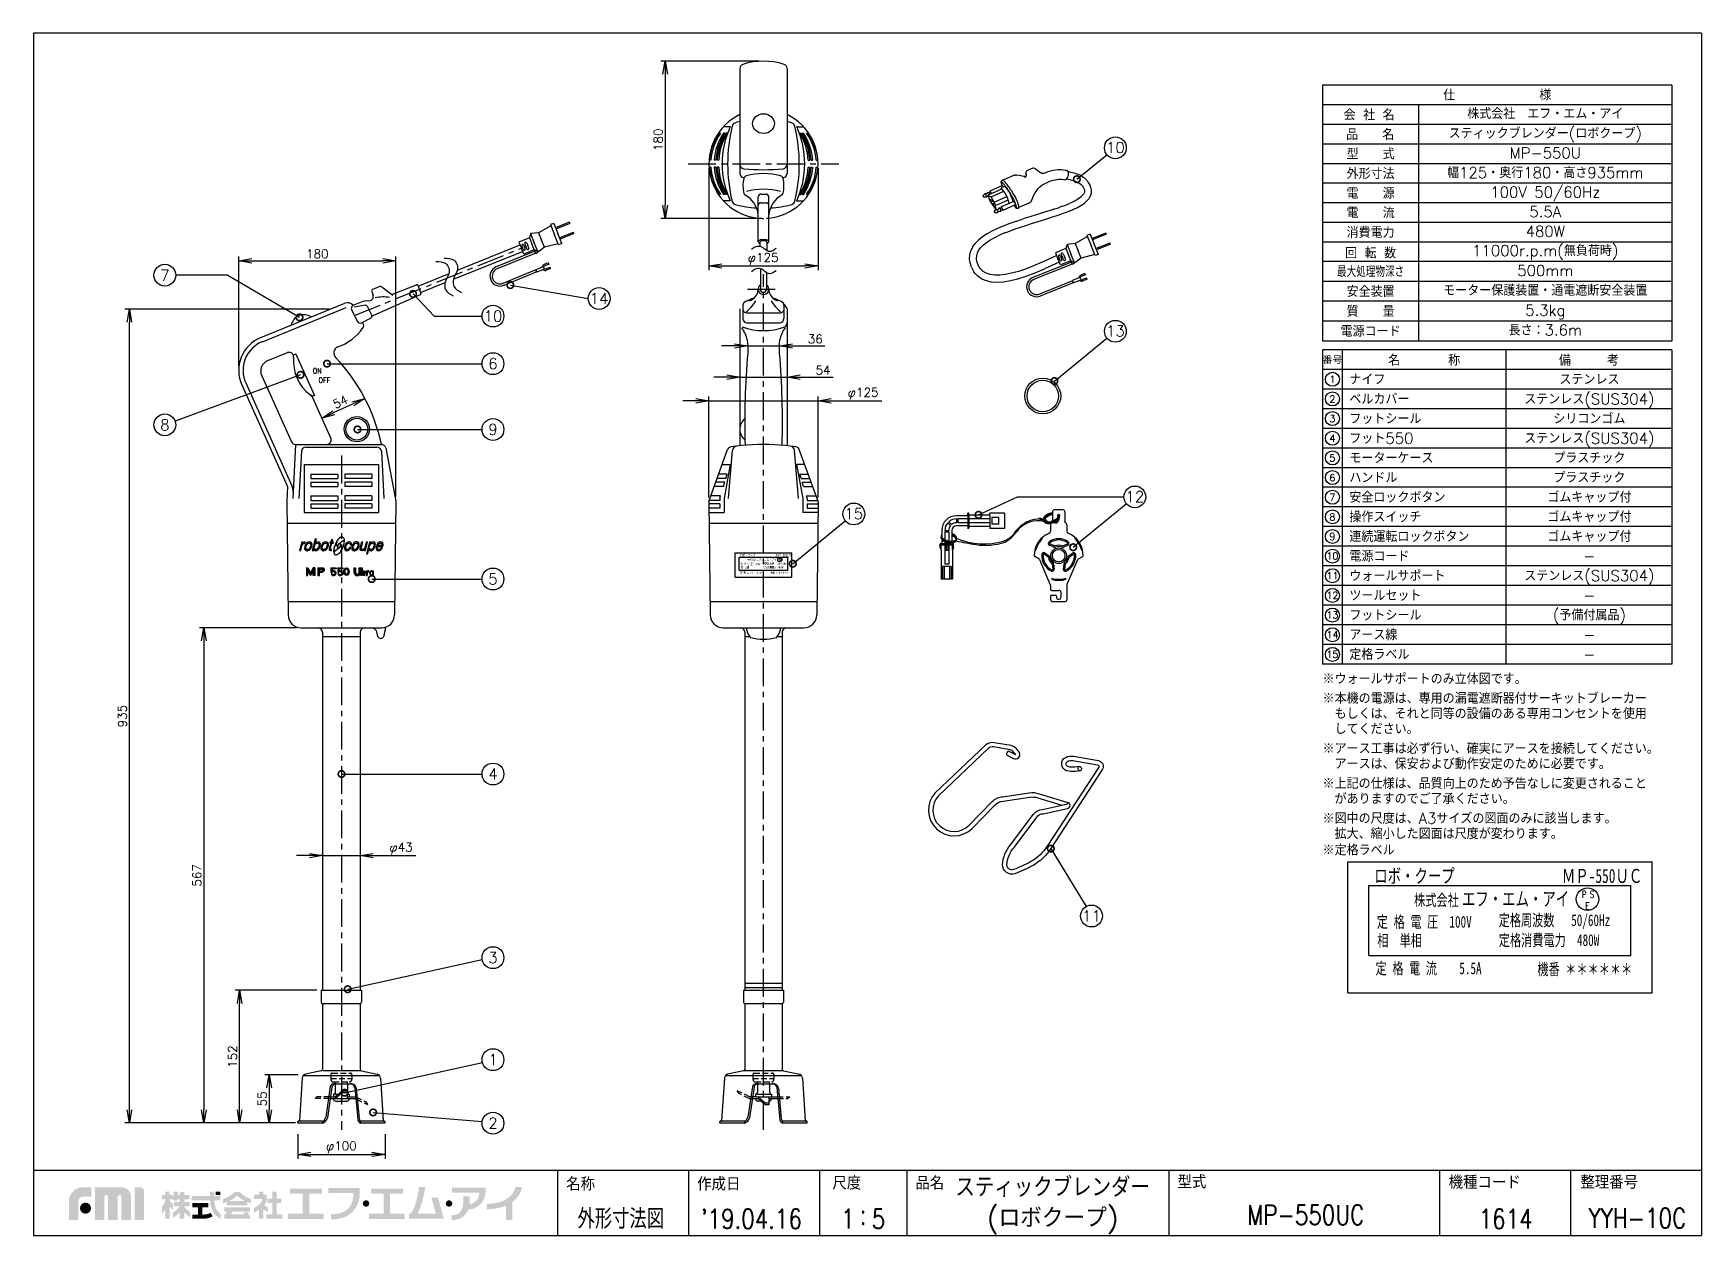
# Model space of a CAD drawing. Extents: x 115 to 2025, y 0 to 1377.
import ezdxf
from ezdxf.enums import TextEntityAlignment as Align

# ---------------------------------------------------------------- set-up
doc = ezdxf.new("R2010")
doc.units = 0
doc.header["$PDMODE"] = 3
doc.linetypes.add('CENTER', pattern=[50.8, 31.75, -6.35, 6.35, -6.35])
doc.linetypes.add('HIDDEN', pattern=[9.525, 6.35, -3.175])
doc.layers.get('0').update_dxf_attribs({"linetype": 'CONTINUOUS'})
doc.layers.get('DEFPOINTS').update_dxf_attribs({"linetype": 'CONTINUOUS'})
for name, color, linetype in [('DANMEN', 7, 'CONTINUOUS'), ('KIKI-2D2', 7, 'CONTINUOUS'), ('SIYOU', 7, 'CONTINUOUS'), ('SUNPOU', 7, 'CONTINUOUS'), ('WAKU', 7, 'CONTINUOUS')]:
    doc.layers.add(name, color=color, linetype=linetype)
doc.styles.add('MtXpl__', font='')
doc.styles.get("Standard").update_dxf_attribs({"font": 'romans.shx', "bigfont": 'extfont.shx'})
doc.styles.get('MtXpl__').set_extended_font_data('MS Gothic')
doc.dimstyles.get("Standard").update_dxf_attribs({"dimscale": 5, "dimtxt": 2, "dimasz": 3, "dimexe": 1, "dimexo": 1, "dimgap": 0.6, "dimtad": 3, "dimdec": 0, "dimzin": 0, "dimdsep": 46, "dimtxsty": 'STANDARD', "dimblk1": 'OPEN', "dimblk2": 'OPEN', "dimsah": 1, "dimcen": 1.5, "dimadec": 0, "dimazin": 0, "dimtfac": 1, "dimtdec": 0, "dimtmove": 0, "dimatfit": 0, "dimldrblk": 'DOTSMALL', "dimfxl": 1, "dimtvp": 1, "dimtolj": 1, "dimtzin": 0, "dimarcsym": 0})

msp = doc.modelspace()

# ---------------------------------------------------------------- texts
at = {"color": 2, "width": 0.9}
for s, p in [('ON', (440, 990.2)), ('OFF', (448.2, 979.6))]:
    msp.add_text(s, height=6, dxfattribs=at).set_placement(p, align=Align.MIDDLE)
at = {"layer": 'SIYOU'}
for s, p in [('仕\u3000\u3000\u3000\u3000\u3000\u3000\u3000様', (1791, 1306.2)), ('会 社 名', (1644.3, 1283.5)), ('品\u3000\u3000名', (1645.5, 1261)), ('型\u3000\u3000式', (1646, 1238.6)), ('外形寸法', (1646, 1216.1)), ('電\u3000\u3000源', (1646, 1193.7)), ('電\u3000\u3000流', (1646, 1171.3)), ('消費電力', (1646, 1148.8)), ('回 転 数', (1646, 1125.2)), ('安全装置', (1646, 1081.2)), ('質\u3000\u3000量', (1646, 1058.5)), ('電源コード', (1646, 1035.7))]:
    msp.add_text(s, height=12.5, dxfattribs=at).set_placement(p, align=Align.MIDDLE_CENTER)
at = {"layer": 'SIYOU', "color": 1}
for s, p in [('株式会社\u3000エフ・エム・アイ', (1846, 1284.9)), ('スティックブレンダー(ロボクープ)', (1846, 1262.4)), ('MP-550U', (1846, 1239.8)), ('幅125・奥行180・高さ935mm', (1846, 1217.3)), ('100V 50/60Hz', (1846, 1195)), ('5.5A', (1846, 1172.5)), ('480W', (1846, 1150)), ('11000r.p.m(無負荷時)', (1846, 1128)), ('500mm', (1846, 1105.2)), ('モーター保護装置・通電遮断安全装置', (1846, 1082.5)), ('5.3kg', (1846, 1059.7)), ('長さ：3.6m', (1846, 1037)), ('ステンレス', (1896.5, 980.6)), ('ステンレス(SUS304)', (1896.5, 958.1)), ('シリコンゴム', (1896.5, 935.6)), ('ステンレス(SUS304)', (1896.5, 913.1)), ('プラスチック', (1896.5, 890.7)), ('プラスチック', (1896.5, 868.2)), ('ゴムキャップ付', (1896.5, 845.7)), ('ゴムキャップ付', (1896.5, 823.2)), ('ゴムキャップ付', (1896.5, 800.7)), ('ステンレス(SUS304)', (1896.5, 755.7)), ('-', (1896.5, 778.2)), ('-', (1896.5, 733.2)), ('(予備付属品)', (1896.5, 710.7)), ('-', (1896.5, 688.2)), ('-', (1896.5, 665.7))]:
    msp.add_text(s, height=12.5, dxfattribs=at).set_placement(p, align=Align.MIDDLE_CENTER)
at = {"layer": 'SIYOU', "width": 0.8}
msp.add_text('最大処理物深さ', height=12.5, dxfattribs=at).set_placement((1646, 1104), align=Align.MIDDLE_CENTER)
at = {"layer": 'SIYOU'}
for s, height, p in [('番号', 8.04, (1602.3, 1003.1)), ('名\u3000\u3000\u3000\u3000称', 12.5, (1707.3, 1003.1)), ('備\u3000\u3000\u3000考', 12.5, (1896, 1003.1)), ('1', 8.04, (1602.3, 980.6)), ('2', 8.04, (1602.3, 958.1)), ('3', 8.04, (1602.3, 935.6)), ('4', 8.04, (1602.3, 913.1)), ('5', 8.04, (1602.3, 890.6)), ('6', 8.04, (1602.3, 868.1)), ('7', 8.04, (1602.3, 845.6)), ('8', 8.04, (1602.3, 823.1)), ('9', 8.04, (1602.3, 800.6)), ('10', 8.04, (1602.3, 778.1)), ('11', 8.04, (1602.3, 755.6)), ('12', 8.04, (1602.3, 733.1)), ('13', 8.04, (1602.3, 710.6)), ('14', 8.04, (1602.3, 688.1)), ('15', 8.04, (1602.3, 665.6))]:
    msp.add_text(s, height=height, dxfattribs=at).set_placement(p, align=Align.MIDDLE)
at = {"layer": 'SIYOU', "color": 1}
for s, p in [('ナイフ', (1621.7, 980.6)), ('ベルカバー', (1621.7, 958.1)), ('フットシール', (1621.7, 935.6)), ('フット550', (1621.7, 913.1)), ('モーターケース', (1621.7, 890.6)), ('ハンドル', (1621.7, 868.1)), ('安全ロックボタン', (1621.7, 845.6)), ('操作スイッチ', (1621.7, 823.1)), ('連続運転ロックボタン', (1621.7, 800.6)), ('電源コード', (1621.7, 778.1)), ('ウォールサポート', (1621.7, 755.6)), ('ツールセット', (1621.7, 733.1)), ('フットシール', (1621.7, 710.6)), ('アース線', (1621.7, 688.1)), ('定格ラベル', (1621.7, 665.6))]:
    msp.add_text(s, height=12.5, dxfattribs=at).set_placement(p, align=Align.MIDDLE_LEFT)
at = {"layer": 'SIYOU', "color": 250, "style": 'MtXpl__', "width": 0.7}
for s, height, p in [('ロボ・クープ\u3000\u3000\u3000\u3000\u3000\u3000\u3000\u3000ＭＰ-550ＵＣ', 3, (924.1, 777.5)), ('定 格 電 圧  100V', 2.5, (924.6, 767.9)), ('相\u3000単相', 2.5, (924.7, 763.9)), ('株式会社 ', 2.5, (932.6, 772.6)), ('エフ・エム・アイ', 3, (942.8, 772.6)), ('定格周波数   50/60Hz', 2.5, (950.6, 768.3)), ('定格消費電力\u3000480W', 2.5, (950.7, 764)), ('定 格 電 流\u3000\u30005.5A', 2.5, (924.3, 758)), ('機番 ＊＊＊＊＊＊', 2.5, (958.9, 757.8))]:
    msp.add_text(s, height=height, dxfattribs=at).set_placement(p)
at = {"layer": 'SIYOU', "color": 250, "width": 0.7}
for s, p in [('P S', (968.5, 774.3)), (' E', (968.5, 771.8))]:
    msp.add_text(s, height=1.5, dxfattribs=at).set_placement(p)
at = {"layer": 'SIYOU', "color": 1}
for s, p in [('※ウォールサポートのみ立体図です。', (1591, 631.4)), ('※本機の電源は、専用の漏電遮断器付サーキットブレーカー ', (1591, 609.1)), ('\u3000もしくは、それと同等の設備のある専用コンセントを使用', (1591, 591.6)), ('\u3000してください。', (1591, 574.1)), ('※アース工事は必ず行い、確実にアースを接続してください。', (1591, 551.6)), ('\u3000アースは、保安および動作安定のために必要です。', (1591, 534.1)), ('※上記の仕様は、品質向上のため予告なしに変更されること', (1591, 511.6)), ('\u3000がありますのでご了承ください。', (1591, 494.1)), ('※図中の尺度は、A3サイズの図面のみに該当します。', (1591, 471.6)), ('\u3000拡大、縮小した図面は尺度が変わります。', (1591, 454.1)), ('※定格ラベル', (1591, 435.4))]:
    msp.add_text(s, height=12.5, dxfattribs=at).set_placement(p)
at = {"layer": 'SIYOU', "color": 1, "style": 'MtXpl__', "width": 0.7}
for s, height, p in [('ロボ・クープ\u3000\u3000\u3000\u3000\u3000\u3000\u3000\u3000ＭＰ-550ＵＣ', 16.071, (1650.2, 403.9)), ('株式会社 ', 13.39, (1695.8, 377.6)), ('エフ・エム・アイ', 16.07, (1750.6, 377.6)), ('定 格 電 圧  100V', 13.393, (1653.2, 352.7)), ('定格周波数   50/60Hz', 13.393, (1792.6, 354.5)), ('相\u3000単相', 13.39, (1653.6, 331.3)), ('定格消費電力\u3000480W', 13.393, (1792.8, 331.7)), ('定 格 電 流\u3000\u30005.5A', 13.393, (1651.7, 299.4)), ('機番 ＊＊＊＊＊＊', 13.39, (1836.9, 298.4))]:
    msp.add_text(s, height=height, dxfattribs=at).set_placement(p)
at = {"layer": 'SIYOU', "color": 1, "width": 0.7}
for s, p in [('P S', (1888.1, 386.7)), (' E', (1888.1, 373.4))]:
    msp.add_text(s, height=8.04, dxfattribs=at).set_placement(p)
at = {"layer": 'SUNPOU'}
for s, p in [('10', (1353.8, 1246)), ('7', (265.5, 1099.8)), ('14', (762.7, 1073.1)), ('10', (641.2, 1053)), ('13', (1353.8, 1036)), ('6', (641.2, 998.5)), ('8', (265.5, 928.4)), ('9', (641.2, 923.2)), ('12', (1376.1, 846.2)), ('15', (1054.3, 826.7)), ('5', (641.2, 751.9)), ('4', (641.2, 528.6)), ('11', (1326.5, 366)), ('3', (641.2, 318.3)), ('1', (641.2, 201.5)), ('2', (641.2, 128.8))]:
    msp.add_text(s, height=12.5, dxfattribs=at).set_placement(p, align=Align.MIDDLE)
at = {"layer": 'WAKU'}
for s, p in [('名称', (725, 51.6)), ('作成日', (875, 51.6)), ('尺度', (1029.8, 52.7)), ('品名', (1124.8, 52.7)), ('型式', (1424.9, 54)), ('機種コード', (1735.4, 53.6)), ('整理番号', (1886.2, 53.6))]:
    msp.add_text(s, height=15, dxfattribs=at).set_placement(p)
at = {"layer": 'WAKU', "color": 1}
for s, width, p in [('スティックブレンダー', 0.9, (1282, 56.9)), ('MP-550UC', 0.8, (1571.7, 23.8))]:
    msp.add_text(s, height=22.5, dxfattribs=dict(at, width=width)).set_placement(p, align=Align.MIDDLE)
at = {"layer": 'WAKU', "color": 1, "width": 0.8}
for s, p in [('外形寸法図', (787.5, 8)), ("'19.04.16", (937, 8)), ('1：5', (1065, 8)), ('1614', (1800.6, 8)), ('YYH-10C', (1951.4, 8.8))]:
    msp.add_text(s, height=22.5, dxfattribs=at).set_placement(p, align=Align.CENTER)
at = {"layer": 'WAKU', "color": 1}
msp.add_text('(ロボクープ)', height=22.5, dxfattribs=at).set_placement((1282, 18.8), align=Align.MIDDLE)

# ---------------------------------------------------------------- blocks, each defined once
blk = doc.blocks.new('_DotSmall')
at = {"color": 0, "linetype": 'ByBlock', "const_width": 0.5}
blk.add_lwpolyline([(-0.0625, 0, 1), (0.0625, 0, 1)], format="xyb", close=True, dxfattribs=at)
blk = doc.blocks.new('_OPEN')
at = {"color": 0, "linetype": 'ByBlock'}
for p, q in [((-1, 0.17), (0, 0)), ((0, 0), (-1, -0.17)), ((0, 0), (-1, 0))]:
    blk.add_line(p, q, dxfattribs=at)
blk = doc.blocks.new('*D2')
at = {"layer": 'DEFPOINTS', "color": 0}
for p in [(888.4, 1227.4), (1013.4, 1227.4), (1013.4, 1110.4)]:
    blk.add_point(p, dxfattribs=at)
at = {"layer": 'SUNPOU', "color": 0, "lineweight": -2}
for p, q in [((888.4, 1222.4), (888.4, 1105.4)), ((1013.4, 1222.4), (1013.4, 1105.4)), ((903.4, 1110.4), (998.4, 1110.4))]:
    blk.add_line(p, q, dxfattribs=at)
at = {"layer": 'SUNPOU', "color": 0, "lineweight": -2, "xscale": 15, "yscale": 15, "zscale": 15, "rotation": 180}
blk.add_blockref('_OPEN', (888.4, 1110.4), dxfattribs=at)
at = {"layer": 'SUNPOU', "color": 0, "lineweight": -2, "xscale": 15, "yscale": 15, "zscale": 15}
blk.add_blockref('_OPEN', (1013.4, 1110.4), dxfattribs=at)
at = {"layer": 'SUNPOU', "color": 0, "insert": (950.6, 1118.4), "char_height": 10, "attachment_point": 5}
blk.add_mtext('\\A1;φ125', dxfattribs=at)
blk = doc.blocks.new('*D3')
at = {"layer": 'DEFPOINTS', "color": 0}
for p in [(950.9, 1344.9), (838.4, 1164.9), (950.9, 1164.9)]:
    blk.add_point(p, dxfattribs=at)
at = {"layer": 'SUNPOU', "color": 0, "lineweight": -2}
for p, q in [((945.9, 1344.9), (833.4, 1344.9)), ((838.4, 1329.9), (838.4, 1179.9)), ((945.9, 1164.9), (833.4, 1164.9))]:
    blk.add_line(p, q, dxfattribs=at)
at = {"layer": 'SUNPOU', "color": 0, "lineweight": -2, "xscale": 15, "yscale": 15, "zscale": 15}
for p, rotation in [((838.4, 1344.9), 90), ((838.4, 1164.9), 270)]:
    blk.add_blockref('_OPEN', p, dxfattribs=dict(at, rotation=rotation))
at = {"layer": 'SUNPOU', "color": 0, "insert": (830.4, 1254.9), "char_height": 10, "attachment_point": 5, "rotation": 90}
blk.add_mtext('\\A1;180', dxfattribs=at)
blk = doc.blocks.new('*D4')
at = {"layer": 'DEFPOINTS', "color": 0}
for p in [(530.1, 1116.2), (350.1, 990.9), (530.1, 841)]:
    blk.add_point(p, dxfattribs=at)
at = {"layer": 'SUNPOU', "color": 0, "lineweight": -2}
for p, q in [((350.1, 995.9), (350.1, 1121.2)), ((365.1, 1116.2), (515.1, 1116.2)), ((530.1, 846), (530.1, 1121.2))]:
    blk.add_line(p, q, dxfattribs=at)
at = {"layer": 'SUNPOU', "color": 0, "lineweight": -2, "xscale": 15, "yscale": 15, "zscale": 15, "rotation": 180}
blk.add_blockref('_OPEN', (350.1, 1116.2), dxfattribs=at)
at = {"layer": 'SUNPOU', "color": 0, "lineweight": -2, "xscale": 15, "yscale": 15, "zscale": 15}
blk.add_blockref('_OPEN', (530.1, 1116.2), dxfattribs=at)
at = {"layer": 'SUNPOU', "color": 0, "insert": (440.1, 1124.2), "char_height": 10, "attachment_point": 5}
blk.add_mtext('\\A1;180', dxfattribs=at)
blk = doc.blocks.new('*D5')
at = {"layer": 'DEFPOINTS', "color": 0}
for p in [(421.6, 696), (310.2, 129), (418.2, 129)]:
    blk.add_point(p, dxfattribs=at)
at = {"layer": 'SUNPOU', "color": 0, "lineweight": -2}
for p, q in [((416.6, 696), (305.2, 696)), ((310.2, 681), (310.2, 144)), ((413.2, 129), (305.2, 129))]:
    blk.add_line(p, q, dxfattribs=at)
at = {"layer": 'SUNPOU', "color": 0, "lineweight": -2, "xscale": 15, "yscale": 15, "zscale": 15}
for p, rotation in [((310.2, 696), 90), ((310.2, 129), 270)]:
    blk.add_blockref('_OPEN', p, dxfattribs=dict(at, rotation=rotation))
at = {"layer": 'SUNPOU', "color": 0, "insert": (302.2, 412.5), "char_height": 10, "attachment_point": 5, "rotation": 90}
blk.add_mtext('\\A1;567', dxfattribs=at)
blk = doc.blocks.new('*D6')
at = {"layer": 'DEFPOINTS', "color": 0}
for p in [(446.1, 435.2), (489.1, 435.2), (489.1, 435.2)]:
    blk.add_point(p, dxfattribs=at)
at = {"layer": 'SUNPOU', "color": 0, "lineweight": -2}
for p, q in [((431.1, 435.2), (416.1, 435.2)), ((446.1, 435.2), (489.1, 435.2)), ((504.1, 435.2), (552.7, 435.2))]:
    blk.add_line(p, q, dxfattribs=at)
at = {"layer": 'SUNPOU', "color": 0, "lineweight": -2, "xscale": 15, "yscale": 15, "zscale": 15}
blk.add_blockref('_OPEN', (446.1, 435.2), dxfattribs=at)
at = {"layer": 'SUNPOU', "color": 0, "lineweight": -2, "xscale": 15, "yscale": 15, "zscale": 15, "rotation": 180}
blk.add_blockref('_OPEN', (489.1, 435.2), dxfattribs=at)
at = {"layer": 'SUNPOU', "color": 0, "insert": (535.9, 443.2), "char_height": 10, "attachment_point": 5}
blk.add_mtext('\\A1;φ43', dxfattribs=at)
blk = doc.blocks.new('*D7')
at = {"layer": 'DEFPOINTS', "color": 0}
for p in [(1013.4, 956), (888.4, 840.1), (1013.4, 840.1)]:
    blk.add_point(p, dxfattribs=at)
at = {"layer": 'SUNPOU', "color": 0, "lineweight": -2}
for p, q in [((873.4, 956), (858.4, 956)), ((888.4, 845.1), (888.4, 961)), ((888.4, 956), (1013.4, 956)), ((1013.4, 845.1), (1013.4, 961)), ((1028.4, 956), (1086.5, 956))]:
    blk.add_line(p, q, dxfattribs=at)
at = {"layer": 'SUNPOU', "color": 0, "lineweight": -2, "xscale": 15, "yscale": 15, "zscale": 15}
blk.add_blockref('_OPEN', (888.4, 956), dxfattribs=at)
at = {"layer": 'SUNPOU', "color": 0, "lineweight": -2, "xscale": 15, "yscale": 15, "zscale": 15, "rotation": 180}
blk.add_blockref('_OPEN', (1013.4, 956), dxfattribs=at)
at = {"layer": 'SUNPOU', "color": 0, "insert": (1065, 964), "char_height": 10, "attachment_point": 5}
blk.add_mtext('\\A1;φ125', dxfattribs=at)
blk = doc.blocks.new('*D8')
at = {"layer": 'DEFPOINTS', "color": 0}
for p in [(494.5, 958.6), (494.5, 958.6), (445.1, 936.1)]:
    blk.add_point(p, dxfattribs=at)
at = {"layer": 'SUNPOU', "color": 0, "lineweight": -2}
blk.add_line((458.8, 942.4), (480.9, 952.4), dxfattribs=at)
at = {"layer": 'SUNPOU', "color": 0, "lineweight": -2, "xscale": 15, "yscale": 15, "zscale": 15}
for p, rotation in [((494.5, 958.6), 24.46685338692657), ((445.1, 936.1), 204.4668533869266)]:
    blk.add_blockref('_OPEN', p, dxfattribs=dict(at, rotation=rotation))
at = {"layer": 'SUNPOU', "color": 0, "insert": (466.5, 954.7), "char_height": 10, "attachment_point": 5, "rotation": 24.4669}
blk.add_mtext('\\A1;54', dxfattribs=at)
blk = doc.blocks.new('*D10')
at = {"layer": 'DEFPOINTS', "color": 0}
for p in [(351.1, 281), (444.6, 281), (418.2, 129)]:
    blk.add_point(p, dxfattribs=at)
at = {"layer": 'SUNPOU', "color": 0, "lineweight": -2}
for p, q in [((439.6, 281), (346.1, 281)), ((351.1, 144), (351.1, 266)), ((413.2, 129), (346.1, 129))]:
    blk.add_line(p, q, dxfattribs=at)
at = {"layer": 'SUNPOU', "color": 0, "lineweight": -2, "xscale": 15, "yscale": 15, "zscale": 15}
for p, rotation in [((351.1, 281), 90), ((351.1, 129), 270)]:
    blk.add_blockref('_OPEN', p, dxfattribs=dict(at, rotation=rotation))
at = {"layer": 'SUNPOU', "color": 0, "insert": (343.1, 205), "char_height": 10, "attachment_point": 5, "rotation": 90}
blk.add_mtext('\\A1;152', dxfattribs=at)
blk = doc.blocks.new('*D11')
at = {"layer": 'DEFPOINTS', "color": 0}
for p in [(224.9, 1060.9), (458.6, 1060.9), (418.2, 129)]:
    blk.add_point(p, dxfattribs=at)
at = {"layer": 'SUNPOU', "color": 0, "lineweight": -2}
for p, q in [((453.6, 1060.9), (219.9, 1060.9)), ((224.9, 144), (224.9, 1045.9)), ((413.2, 129), (219.9, 129))]:
    blk.add_line(p, q, dxfattribs=at)
at = {"layer": 'SUNPOU', "color": 0, "lineweight": -2, "xscale": 15, "yscale": 15, "zscale": 15}
for p, rotation in [((224.9, 1060.9), 90), ((224.9, 129), 270)]:
    blk.add_blockref('_OPEN', p, dxfattribs=dict(at, rotation=rotation))
at = {"layer": 'SUNPOU', "color": 0, "insert": (216.9, 594.9), "char_height": 10, "attachment_point": 5, "rotation": 90}
blk.add_mtext('\\A1;935', dxfattribs=at)
blk = doc.blocks.new('*D12')
at = {"layer": 'DEFPOINTS', "color": 0}
for p in [(423, 184.2), (385, 129), (420.1, 129)]:
    blk.add_point(p, dxfattribs=at)
at = {"layer": 'SUNPOU', "color": 0, "lineweight": -2}
for p, q in [((418, 184.2), (380, 184.2)), ((385, 169.2), (385, 144)), ((415.1, 129), (380, 129))]:
    blk.add_line(p, q, dxfattribs=at)
at = {"layer": 'SUNPOU', "color": 0, "lineweight": -2, "xscale": 15, "yscale": 15, "zscale": 15}
for p, rotation in [((385, 184.2), 90), ((385, 129), 270)]:
    blk.add_blockref('_OPEN', p, dxfattribs=dict(at, rotation=rotation))
at = {"layer": 'SUNPOU', "color": 0, "insert": (377, 156.6), "char_height": 10, "attachment_point": 5, "rotation": 90}
blk.add_mtext('\\A1;55', dxfattribs=at)
blk = doc.blocks.new('*D13')
at = {"layer": 'DEFPOINTS', "color": 0}
for p in [(417.6, 121.3), (517.6, 121.3), (517.6, 93.1)]:
    blk.add_point(p, dxfattribs=at)
at = {"layer": 'SUNPOU', "color": 0, "lineweight": -2}
for p, q in [((417.6, 116.3), (417.6, 88.1)), ((517.6, 116.3), (517.6, 88.1)), ((432.6, 93.1), (502.6, 93.1))]:
    blk.add_line(p, q, dxfattribs=at)
at = {"layer": 'SUNPOU', "color": 0, "lineweight": -2, "xscale": 15, "yscale": 15, "zscale": 15, "rotation": 180}
blk.add_blockref('_OPEN', (417.6, 93.1), dxfattribs=at)
at = {"layer": 'SUNPOU', "color": 0, "lineweight": -2, "xscale": 15, "yscale": 15, "zscale": 15}
blk.add_blockref('_OPEN', (517.6, 93.1), dxfattribs=at)
at = {"layer": 'SUNPOU', "color": 0, "insert": (467.6, 101.1), "char_height": 10, "attachment_point": 5}
blk.add_mtext('\\A1;φ100', dxfattribs=at)
blk = doc.blocks.new('*D15')
at = {"layer": 'DEFPOINTS', "color": 0}
for p in [(932.8, 1018.8), (969.1, 1018.8), (969.1, 1018.8)]:
    blk.add_point(p, dxfattribs=at)
at = {"layer": 'SUNPOU', "color": 0, "lineweight": -2}
for p, q in [((917.8, 1018.8), (902.8, 1018.8)), ((932.8, 1018.8), (969.1, 1018.8)), ((932.8, 1013.8), (932.8, 1013.8)), ((984.1, 1018.8), (1021.2, 1018.8))]:
    blk.add_line(p, q, dxfattribs=at)
at = {"layer": 'SUNPOU', "color": 0, "lineweight": -2, "xscale": 15, "yscale": 15, "zscale": 15}
blk.add_blockref('_OPEN', (932.8, 1018.8), dxfattribs=at)
at = {"layer": 'SUNPOU', "color": 0, "lineweight": -2, "xscale": 15, "yscale": 15, "zscale": 15, "rotation": 180}
blk.add_blockref('_OPEN', (969.1, 1018.8), dxfattribs=at)
at = {"layer": 'SUNPOU', "color": 0, "insert": (1010.2, 1026.8), "char_height": 10, "attachment_point": 5}
blk.add_mtext('\\A1;36', dxfattribs=at)
blk = doc.blocks.new('*D16')
at = {"layer": 'DEFPOINTS', "color": 0}
for p in [(923.9, 983.1), (977.9, 983.1), (977.9, 983.1)]:
    blk.add_point(p, dxfattribs=at)
at = {"layer": 'SUNPOU', "color": 0, "lineweight": -2}
for p, q in [((908.9, 983.1), (893.9, 983.1)), ((923.9, 983.1), (977.9, 983.1)), ((992.9, 983.1), (1030.6, 983.1))]:
    blk.add_line(p, q, dxfattribs=at)
at = {"layer": 'SUNPOU', "color": 0, "lineweight": -2, "xscale": 15, "yscale": 15, "zscale": 15}
blk.add_blockref('_OPEN', (923.9, 983.1), dxfattribs=at)
at = {"layer": 'SUNPOU', "color": 0, "lineweight": -2, "xscale": 15, "yscale": 15, "zscale": 15, "rotation": 180}
blk.add_blockref('_OPEN', (977.9, 983.1), dxfattribs=at)
at = {"layer": 'SUNPOU', "color": 0, "insert": (1019.2, 991.1), "char_height": 10, "attachment_point": 5}
blk.add_mtext('\\A1;54', dxfattribs=at)

# ---------------------------------------------------------------- dimensions: what is measured, and where the dimension line sits
at = {"layer": 'SUNPOU'}
for base, p1, p2, angle, picture, middle in [((838.4, 1164.9), (950.9, 1344.9), (950.9, 1164.9), 270, '*D3', (830.4, 1254.9)), ((310.2, 129), (421.6, 696), (418.2, 129), 90, '*D5', (302.2, 412.5)), ((351.1, 281), (418.2, 129), (444.6, 281), 90, '*D10', (343.1, 205)), ((385, 129), (423, 184.2), (420.1, 129), 90, '*D12', (377, 156.6))]:
    dim = msp.add_linear_dim(base=base, p1=p1, p2=p2, angle=angle, dimstyle='STANDARD', override={"dimtol": 0, "dimlim": 0, "dimtp": 0, "dimtm": 0, "dimtfac": 1, "dimtdec": 0, "dimtolj": 1, "dimtzin": 0}, dxfattribs=at)
    dim.commit()
    dim.dimension.update_dxf_attribs({"geometry": picture, "text_midpoint": middle})
dim = msp.add_linear_dim(base=(1013.4, 1110.4), p1=(888.4, 1227.4), p2=(1013.4, 1227.4), text='φ<>', dimstyle='STANDARD', dxfattribs=at)
dim.commit()
dim.dimension.update_dxf_attribs({"geometry": '*D2', "text_midpoint": (950.6, 1110.4), "dimtype": 160})
dim = msp.add_linear_dim(base=(530.1, 1116.2), p1=(350.1, 990.9), p2=(530.1, 841), dimstyle='STANDARD', override={"dimtol": 0, "dimlim": 0, "dimtp": 0, "dimtm": 0, "dimtfac": 1, "dimtdec": 0, "dimtolj": 1, "dimtzin": 0}, dxfattribs=at)
dim.commit()
dim.dimension.update_dxf_attribs({"geometry": '*D4', "text_midpoint": (440.1, 1124.2)})
dim = msp.add_linear_dim(base=(224.9, 1060.9), p1=(418.2, 129), p2=(458.6, 1060.9), angle=90, text='935', dimstyle='STANDARD', override={"dimtol": 0, "dimlim": 0, "dimtp": 0, "dimtm": 0, "dimtfac": 1, "dimtdec": 0, "dimtolj": 1, "dimtzin": 0}, dxfattribs=at)
dim.commit()
dim.dimension.update_dxf_attribs({"geometry": '*D11', "text_midpoint": (216.9, 594.9)})
for base, p1, p2, picture, middle in [((969.1, 1018.8), (932.8, 1018.8), (969.1, 1018.8), '*D15', (1010.2, 1018.8)), ((977.9, 983.1), (923.9, 983.1), (977.9, 983.1), '*D16', (1019.2, 983.1))]:
    dim = msp.add_linear_dim(base=base, p1=p1, p2=p2, dimstyle='STANDARD', dxfattribs=at)
    dim.commit()
    dim.dimension.update_dxf_attribs({"geometry": picture, "text_midpoint": middle, "dimtype": 160})
dim = msp.add_aligned_dim(p1=(445.1, 936.1), p2=(494.5, 958.6), distance=0, dimstyle='STANDARD', override={"dimtol": 0, "dimlim": 0, "dimtp": 0, "dimtm": 0, "dimtfac": 1, "dimtdec": 0, "dimtolj": 1, "dimtzin": 0}, dxfattribs=at)
dim.commit()
dim.dimension.update_dxf_attribs({"geometry": '*D8', "text_midpoint": (466.5, 954.7)})
for base, p1, p2, picture, middle in [((1013.4, 956), (888.4, 840.1), (1013.4, 840.1), '*D7', (1065, 956)), ((489.1, 435.2), (446.1, 435.2), (489.1, 435.2), '*D6', (535.9, 435.2))]:
    dim = msp.add_linear_dim(base=base, p1=p1, p2=p2, text='φ<>', dimstyle='STANDARD', override={"dimtol": 0, "dimlim": 0, "dimtp": 0, "dimtm": 0, "dimtfac": 1, "dimtdec": 0, "dimtolj": 1, "dimtzin": 0}, dxfattribs=at)
    dim.commit()
    dim.dimension.update_dxf_attribs({"geometry": picture, "text_midpoint": middle, "dimtype": 160})
dim = msp.add_linear_dim(base=(517.6, 93.1), p1=(417.6, 121.3), p2=(517.6, 121.3), text='φ100', dimstyle='STANDARD', override={"dimtol": 0, "dimlim": 0, "dimtp": 0, "dimtm": 0, "dimtfac": 1, "dimtdec": 0, "dimtolj": 1, "dimtzin": 0}, dxfattribs=at)
dim.commit()
dim.dimension.update_dxf_attribs({"geometry": '*D13', "text_midpoint": (467.6, 101.1)})

# ---------------------------------------------------------------- hatches: boundary and pattern name
at = {"layer": 'WAKU'}
h = msp.add_hatch(color=1, dxfattribs=at)
edge = h.paths.add_edge_path()
edge.add_spline(control_points=[(155.8, 17.8), (155.8, 17.8), (155.8, 39.7), (155.8, 39.7), (155.8, 48.3), (162.8, 55.3), (171.4, 55.3), (171.4, 55.3), (181.2, 55.3), (181.2, 55.3), (181.2, 55.3), (181.2, 44.5), (181.2, 44.5), (181.2, 44.5), (171.4, 44.5), (171.4, 44.5), (168.7, 44.5), (166.6, 42.3), (166.6, 39.7), (166.6, 39.7), (166.6, 17.8), (166.6, 17.8), (166.6, 17.8), (155.8, 17.8), (155.8, 17.8)], knot_values=[0, 0, 0, 0, 1, 1, 1, 2, 2, 2, 3, 3, 3, 4, 4, 4, 5, 5, 5, 6, 6, 6, 7, 7, 7, 8, 8, 8, 8], degree=3, periodic=0)
h = msp.add_hatch(color=1, dxfattribs=at)
edge = h.paths.add_edge_path()
edge.add_spline(control_points=[(226.7, 17.8), (226.7, 17.8), (215.9, 17.8), (215.9, 17.8), (215.9, 17.8), (215.9, 44.5), (215.9, 44.5), (215.9, 45.7), (214.9, 46.6), (213.8, 46.6), (212.6, 46.6), (211.7, 45.7), (211.7, 44.5), (211.7, 44.5), (211.7, 17.8), (211.7, 17.8), (211.7, 17.8), (200.6, 17.8), (200.6, 17.8), (200.6, 17.8), (200.6, 44.5), (200.6, 44.5), (200.6, 45.7), (199.7, 46.6), (198.5, 46.6), (197.4, 46.6), (196.4, 45.7), (196.4, 44.5), (196.4, 44.5), (196.4, 17.8), (196.4, 17.8), (196.4, 17.8), (185.4, 17.8), (185.4, 17.8), (185.4, 17.8), (185.4, 55.3), (185.4, 55.3), (185.4, 55.3), (201.2, 55.3), (201.2, 55.3), (201.2, 55.3), (216.1, 55.3), (216.1, 55.3), (222.1, 55.3), (226.9, 50.5), (226.9, 44.5), (226.9, 44.5), (226.9, 43.5), (226.9, 43.5), (226.9, 41.9), (226.9, 17.8), (226.9, 17.8), (226.9, 17.8), (226.7, 17.8), (226.7, 17.8)], knot_values=[0, 0, 0, 0, 1, 1, 1, 2, 2, 2, 3, 3, 3, 4, 4, 4, 5, 5, 5, 6, 6, 6, 7, 7, 7, 8, 8, 8, 9, 9, 9, 10, 10, 10, 11, 11, 11, 12, 12, 12, 13, 13, 13, 14, 14, 14, 15, 15, 15, 16, 16, 16, 17, 17, 17, 18, 18, 18, 18], degree=3, periodic=0)
h = msp.add_hatch(color=1, dxfattribs=at)
edge = h.paths.add_edge_path()
edge.add_spline(control_points=[(231, 17.8), (231, 17.8), (231, 55.3), (231, 55.3), (231, 55.3), (237, 55.3), (237, 55.3), (239.7, 55.3), (241.8, 53.1), (241.8, 50.5), (241.8, 50.5), (241.8, 17.8), (241.8, 17.8), (241.8, 17.8), (231, 17.8), (231, 17.8)], knot_values=[0, 0, 0, 0, 1, 1, 1, 2, 2, 2, 3, 3, 3, 4, 4, 4, 5, 5, 5, 5], degree=3, periodic=0)
h = msp.add_hatch(color=1, dxfattribs=at)
edge = h.paths.add_edge_path(flags=16)
edge.add_spline(control_points=[(294.2, 27.3), (294.2, 27.3), (292.2, 28.6), (290.2, 30.4), (289, 31.4), (288.1, 32.6), (287.7, 33.5), (287.7, 33.5), (287.7, 33.6), (287.7, 33.6), (287.7, 33.6), (294.1, 33.6), (294.1, 33.6), (294.1, 33.6), (294.1, 38.4), (294.1, 38.4), (294.1, 38.4), (287.7, 38.4), (287.7, 38.4), (287.7, 38.4), (287.7, 41.7), (287.7, 41.7), (287.7, 41.7), (293.7, 41.7), (293.7, 41.7), (293.7, 41.7), (293.7, 46.5), (293.7, 46.5), (293.7, 46.5), (287.7, 46.5), (287.7, 46.5), (287.7, 46.5), (287.7, 50.1), (287.7, 50.1), (287.7, 50.1), (282.6, 50.1), (282.6, 50.1), (282.6, 50.1), (282.6, 46.5), (282.6, 46.5), (282.6, 46.5), (280.8, 46.5), (280.8, 46.5), (280.7, 48.6), (280.4, 50.2), (280.4, 50.2), (280.4, 50.2), (275.6, 50.2), (275.6, 50.2), (275.6, 50.2), (275.7, 46.2), (275.6, 45.4), (275.6, 44.9), (275.1, 44.1), (274.7, 43.6), (274.7, 43.6), (274.7, 46.5), (274.7, 46.5), (274.7, 46.5), (270.6, 46.5), (270.6, 46.5), (270.6, 46.5), (270.6, 50.2), (270.6, 50.2), (270.6, 50.2), (266.1, 50.2), (266.1, 50.2), (266.1, 50.2), (266.1, 46.5), (266.1, 46.5), (266.1, 46.5), (262.1, 46.5), (262.1, 46.5), (262.1, 46.5), (262.1, 41.7), (262.1, 41.7), (262.1, 41.7), (266.1, 41.7), (266.1, 41.7), (266.1, 41.7), (266.1, 41.6), (266.1, 41.6), (265.9, 40.7), (265.5, 37.5), (264.5, 36.1), (263.5, 34.5), (262.4, 33.7), (262.4, 33.7), (262.4, 33.7), (262.4, 25.4), (262.4, 25.4), (262.4, 25.4), (265, 28), (266.1, 29.8), (266.1, 29.8), (266.1, 19.4), (266.1, 19.4), (266.1, 19.4), (270.6, 19.4), (270.6, 19.4), (270.6, 19.4), (270.6, 19.5), (270.6, 19.5), (270.6, 19.5), (271.2, 19.5), (271.2, 19.5), (271.2, 19.5), (271.2, 33.4), (271.2, 33.4), (272.4, 31.7), (275, 29.2), (275, 29.2), (275, 29.2), (275, 36.3), (275, 36.3), (275, 36.3), (273, 37.8), (272.1, 38.9), (271.4, 39.8), (270.9, 41.2), (270.7, 41.7), (270.7, 41.7), (274.4, 41.7), (274.4, 41.7), (274.4, 41.7), (278.6, 39.1), (278.6, 39.1), (278.6, 39.1), (279.5, 40.3), (280.1, 41.7), (280.1, 41.7), (282.6, 41.7), (282.6, 41.7), (282.6, 41.7), (282.6, 38.4), (282.6, 38.4), (282.6, 38.4), (276, 38.4), (276, 38.4), (276, 38.4), (276, 33.6), (276, 33.6), (276, 33.6), (282.4, 33.6), (282.4, 33.6), (282, 32.7), (281.1, 31.2), (279.2, 29.6), (276.3, 27.4), (274.9, 26.6), (274.9, 26.6), (274.9, 26.6), (274.9, 20.7), (274.9, 20.7), (274.9, 20.7), (280.7, 24), (282.6, 26.5), (282.6, 26.5), (282.6, 19.5), (282.6, 19.5), (282.6, 19.5), (287.7, 19.5), (287.7, 19.5), (287.7, 19.5), (287.7, 26.7), (287.7, 26.7), (290, 24.4), (294.2, 21.2), (294.2, 21.2), (294.2, 21.2), (294.2, 27.3), (294.2, 27.3)], knot_values=[0, 0, 0, 0, 1, 1, 1, 2, 2, 2, 3, 3, 3, 4, 4, 4, 5, 5, 5, 6, 6, 6, 7, 7, 7, 8, 8, 8, 9, 9, 9, 10, 10, 10, 11, 11, 11, 12, 12, 12, 13, 13, 13, 14, 14, 14, 15, 15, 15, 16, 16, 16, 17, 17, 17, 18, 18, 18, 19, 19, 19, 20, 20, 20, 21, 21, 21, 22, 22, 22, 23, 23, 23, 24, 24, 24, 25, 25, 25, 26, 26, 26, 27, 27, 27, 28, 28, 28, 29, 29, 29, 30, 30, 30, 31, 31, 31, 32, 32, 32, 33, 33, 33, 34, 34, 34, 35, 35, 35, 36, 36, 36, 37, 37, 37, 38, 38, 38, 39, 39, 39, 40, 40, 40, 41, 41, 41, 42, 42, 42, 43, 43, 43, 44, 44, 44, 45, 45, 45, 46, 46, 46, 47, 47, 47, 48, 48, 48, 49, 49, 49, 50, 50, 50, 51, 51, 51, 52, 52, 52, 53, 53, 53, 54, 54, 54, 55, 55, 55, 56, 56, 56, 57, 57, 57, 57], degree=3, periodic=0)
h = msp.add_hatch(color=1, dxfattribs=at)
edge = h.paths.add_edge_path()
edge.add_spline(control_points=[(324.6, 30), (323.6, 31.7), (322.9, 33.9), (322.6, 36), (322.3, 37.7), (322.2, 39.4), (322.1, 40.5), (322.1, 40.5), (329, 40.5), (329, 40.5), (329, 40.5), (329, 45.3), (329, 45.3), (329, 45.3), (322.2, 45.3), (322.2, 45.3), (322.2, 45.3), (322.2, 50.4), (322.2, 50.4), (322.2, 50.4), (317.2, 50.4), (317.2, 50.4), (317.2, 50.4), (317.2, 45.3), (317.2, 45.3), (317.2, 45.3), (296.4, 45.3), (296.4, 45.3), (296.4, 45.3), (296.4, 40.5), (296.4, 40.5), (296.4, 40.5), (317.4, 40.5), (317.4, 40.5), (317.4, 39.3), (317.5, 37.3), (317.9, 35.2), (318.3, 32.6), (319.3, 29.9), (320.5, 27.8), (323.1, 23), (327.5, 20.4), (327.9, 20.2), (328.3, 19.9), (329.3, 19.5), (329.3, 19.5), (329.3, 19.5), (329.3, 24.8), (329.3, 24.8), (328.1, 25.7), (326, 27.5), (324.6, 30)], knot_values=[0, 0, 0, 0, 1, 1, 1, 2, 2, 2, 3, 3, 3, 4, 4, 4, 5, 5, 5, 6, 6, 6, 7, 7, 7, 8, 8, 8, 9, 9, 9, 10, 10, 10, 11, 11, 11, 12, 12, 12, 13, 13, 13, 14, 14, 14, 15, 15, 15, 16, 16, 16, 17, 17, 17, 17], degree=3, periodic=0)
for points in [[(329, 46.4), (323.8, 46.4), (323.8, 50.4), (329, 50.4)], [(393.5, 24.3), (393.5, 37.3), (398.9, 37.3), (398.9, 42.2), (393.5, 42.2), (393.5, 50.2), (388.5, 50.2), (388.5, 42.2), (383, 42.2), (383, 37.3), (388.5, 37.3), (388.5, 24.3), (381.9, 24.3), (381.9, 19.4), (400.1, 19.4), (400.1, 24.3)], [(430.9, 25), (430.9, 48.2), (445.6, 48.2), (445.6, 53.9), (408.9, 53.9), (408.9, 48.2), (423.3, 48.2), (423.3, 25), (406.7, 25), (406.7, 19.1), (447.4, 19.1), (447.4, 25)], [(523.5, 25), (523.5, 48.2), (538.3, 48.2), (538.3, 53.9), (501.5, 53.9), (501.5, 48.2), (515.9, 48.2), (515.9, 25), (499.3, 25), (499.3, 19.1), (540, 19.1), (540, 25)]]:
    msp.add_hatch(color=1, dxfattribs=at).paths.add_polyline_path(points)
h = msp.add_hatch(color=1, dxfattribs=at)
edge = h.paths.add_edge_path()
edge.add_spline(control_points=[(338.8, 39.6), (340.3, 40.3), (341.7, 40.9), (342.5, 41.4), (345, 42.8), (347.5, 44.6), (347.9, 45.9), (348, 45.9), (348.1, 45.9), (348.3, 45.9), (348.3, 45.5), (351, 43.2), (353.1, 41.9), (354.5, 41), (356, 40.3), (357.5, 39.6), (357.5, 39.6), (338.8, 39.6), (338.8, 39.6)], knot_values=[0, 0, 0, 0, 1, 1, 1, 2, 2, 2, 3, 3, 3, 4, 4, 4, 5, 5, 5, 6, 6, 6, 6], degree=3, periodic=0)
edge = h.paths.add_edge_path(flags=16)
edge.add_spline(control_points=[(364.3, 41.9), (364.3, 41.9), (361.2, 42.9), (357.9, 44.6), (353.2, 47.2), (351.5, 50.1), (351.5, 50.1), (351.5, 50.1), (344.8, 50.1), (344.8, 50.1), (344.8, 50.1), (343.1, 47), (338.9, 44.8), (334.8, 42.7), (332, 41.9), (332, 41.9), (332, 41.9), (332, 36.8), (332, 36.8), (332, 36.8), (334, 37.6), (336.3, 38.6), (336.3, 38.6), (336.3, 34.6), (336.3, 34.6), (336.3, 34.6), (360.1, 34.6), (360.1, 34.6), (360.1, 34.6), (360.1, 38.6), (360.1, 38.6), (362.5, 37.7), (364.3, 37.2), (364.3, 37.2), (364.3, 37.2), (364.3, 41.9), (364.3, 41.9)], knot_values=[0, 0, 0, 0, 1, 1, 1, 2, 2, 2, 3, 3, 3, 4, 4, 4, 5, 5, 5, 6, 6, 6, 7, 7, 7, 8, 8, 8, 9, 9, 9, 10, 10, 10, 11, 11, 11, 12, 12, 12, 12], degree=3, periodic=0)
h = msp.add_hatch(color=1, dxfattribs=at)
edge = h.paths.add_edge_path()
edge.add_spline(control_points=[(383.5, 32.1), (383.5, 32.1), (381.3, 33.4), (380.3, 34.1), (379.9, 34.5), (379.5, 34.8), (379.3, 35.1), (380, 36), (380.7, 36.9), (381.1, 37.8), (382.8, 41.3), (382.1, 46.9), (382.1, 46.9), (382.1, 46.9), (378.3, 46.9), (378.3, 46.9), (378.3, 46.9), (378.3, 50.2), (378.3, 50.2), (378.3, 50.2), (373.3, 50.2), (373.3, 50.2), (373.3, 50.2), (373.3, 46.9), (373.3, 46.9), (373.3, 46.9), (367.5, 46.9), (367.5, 46.9), (367.5, 46.9), (367.5, 41.9), (367.5, 41.9), (367.5, 41.9), (377.2, 41.9), (377.2, 41.9), (377.1, 39.7), (375.3, 37), (373.5, 35.6), (371.6, 34.1), (367.6, 31.7), (367.6, 31.7), (367.6, 31.7), (367.6, 26.1), (367.6, 26.1), (367.6, 26.1), (369.4, 27), (372.1, 29), (372.5, 29.3), (372.9, 29.7), (373.4, 30), (373.4, 30), (373.4, 19.4), (373.4, 19.4), (373.4, 19.4), (378.2, 19.4), (378.2, 19.4), (378.2, 19.4), (378.2, 30.3), (378.2, 30.3), (380.4, 28.6), (383.5, 26.9), (383.5, 26.9), (383.5, 26.9), (383.5, 32.1), (383.5, 32.1)], knot_values=[0, 0, 0, 0, 1, 1, 1, 2, 2, 2, 3, 3, 3, 4, 4, 4, 5, 5, 5, 6, 6, 6, 7, 7, 7, 8, 8, 8, 9, 9, 9, 10, 10, 10, 11, 11, 11, 12, 12, 12, 13, 13, 13, 14, 14, 14, 15, 15, 15, 16, 16, 16, 17, 17, 17, 18, 18, 18, 19, 19, 19, 20, 20, 20, 21, 21, 21, 21], degree=3, periodic=0)
h = msp.add_hatch(color=1, dxfattribs=at)
edge = h.paths.add_edge_path()
edge.add_spline(control_points=[(488.7, 49), (488.7, 49), (488.7, 50.1), (488.7, 50.1), (488.8, 50.7), (488.8, 51.1), (488.7, 51.2), (488.7, 51.2), (488.7, 54.7), (488.7, 54.7), (488.7, 54.7), (452.7, 54.7), (452.7, 54.7), (452.7, 54.7), (452.7, 49), (452.7, 49), (452.7, 49), (481.2, 49), (481.2, 49), (481.3, 47.1), (481.4, 42.9), (480.3, 39.4), (479.1, 35.7), (477.5, 33), (475.4, 30.8), (471, 26.3), (462.9, 24.2), (455.8, 24.5), (455.8, 24.5), (455.8, 24.5), (455.8, 24.5), (455.8, 24.5), (455.8, 18.6), (455.8, 18.6), (455.8, 18.6), (455.8, 18.6), (455.8, 18.6), (464.5, 18.2), (474.7, 21.2), (480.1, 26.9), (482.7, 29.6), (485.1, 32.8), (486.7, 37.1), (488.3, 41.1), (488.7, 44.8), (488.7, 47.4), (488.7, 48), (488.7, 48.5), (488.7, 49), (488.7, 49), (488.7, 49), (488.7, 49)], knot_values=[0, 0, 0, 0, 1, 1, 1, 2, 2, 2, 3, 3, 3, 4, 4, 4, 5, 5, 5, 6, 6, 6, 7, 7, 7, 8, 8, 8, 9, 9, 9, 10, 10, 10, 11, 11, 11, 12, 12, 12, 13, 13, 13, 14, 14, 14, 15, 15, 15, 16, 16, 16, 17, 17, 17, 17], degree=3, periodic=0)
h = msp.add_hatch(color=1, dxfattribs=at)
edge = h.paths.add_edge_path()
edge.add_spline(control_points=[(499.6, 36.8), (499.6, 34.7), (498, 33.1), (495.9, 33.1), (493.9, 33.1), (492.2, 34.7), (492.2, 36.8), (492.2, 38.8), (493.9, 40.5), (495.9, 40.5), (498, 40.5), (499.6, 38.8), (499.6, 36.8)], knot_values=[0, 0, 0, 0, 1, 1, 1, 2, 2, 2, 3, 3, 3, 4, 4, 4, 4], degree=3, periodic=0)
h = msp.add_hatch(color=1, dxfattribs=at)
edge = h.paths.add_edge_path()
edge.add_spline(control_points=[(578.2, 43.6), (578.2, 43.6), (570.7, 43.6), (570.7, 43.6), (570.7, 43.6), (575.8, 25.1), (575.8, 25.1), (575.8, 25.1), (554.9, 25.1), (554.9, 25.1), (555.5, 26.3), (556.8, 29), (558.6, 33.9), (561.4, 41.7), (563.8, 55.6), (563.8, 55.6), (563.8, 55.6), (556.3, 55.6), (556.3, 55.6), (556.3, 55.6), (555.8, 46.3), (552.1, 35.1), (549.6, 27.4), (547.3, 25.5), (546.1, 25.1), (546.1, 25.1), (545, 25.1), (545, 25.1), (545, 25.1), (545, 19.3), (545, 19.3), (545, 19.3), (577.4, 19.3), (577.4, 19.3), (577.4, 19.3), (582.3, 19.3), (582.3, 19.3), (582.3, 19.3), (584.9, 19.3), (584.9, 19.3), (584.9, 19.3), (578.2, 43.6), (578.2, 43.6)], knot_values=[0, 0, 0, 0, 1, 1, 1, 2, 2, 2, 3, 3, 3, 4, 4, 4, 5, 5, 5, 6, 6, 6, 7, 7, 7, 8, 8, 8, 9, 9, 9, 10, 10, 10, 11, 11, 11, 12, 12, 12, 13, 13, 13, 14, 14, 14, 14], degree=3, periodic=0)
h = msp.add_hatch(color=1, dxfattribs=at)
edge = h.paths.add_edge_path()
edge.add_spline(control_points=[(594.6, 36.8), (594.6, 34.7), (592.9, 33.1), (590.9, 33.1), (588.9, 33.1), (587.2, 34.7), (587.2, 36.8), (587.2, 38.8), (588.9, 40.5), (590.9, 40.5), (592.9, 40.5), (594.6, 38.8), (594.6, 36.8)], knot_values=[0, 0, 0, 0, 1, 1, 1, 2, 2, 2, 3, 3, 3, 4, 4, 4, 4], degree=3, periodic=0)
h = msp.add_hatch(color=1, dxfattribs=at)
edge = h.paths.add_edge_path()
edge.add_spline(control_points=[(632.8, 50.8), (632.8, 50.8), (632.8, 54.9), (632.8, 54.9), (632.8, 54.9), (594.3, 54.9), (594.3, 54.9), (594.3, 54.9), (594.3, 49.1), (594.3, 49.1), (594.3, 49.1), (625.6, 49.1), (625.6, 49.1), (625.5, 47.5), (625, 42.7), (622.2, 40.2), (619, 37.1), (616.6, 36.2), (614.4, 36.2), (614.4, 36.2), (614.4, 36.2), (614.4, 36.2), (614.8, 40.7), (614.3, 44.9), (614.3, 44.9), (614.3, 44.9), (607, 44.9), (607, 44.9), (607, 44.9), (607.4, 43.7), (607.1, 37.3), (606.7, 30.3), (603.7, 26.5), (601, 24.9), (598.3, 23.3), (593.8, 23.7), (593.8, 23.7), (593.8, 23.7), (593.8, 17.8), (593.8, 17.8), (593.8, 17.8), (596.1, 17.6), (601.2, 18.8), (605.7, 19.8), (609.6, 23.2), (612.5, 28.9), (612.5, 29), (612.8, 29.9), (612.9, 30), (616.4, 30.1), (620.3, 30.3), (626, 35.2), (630.4, 38.9), (632.2, 44.8), (632.6, 48.1), (632.6, 48.1), (632.8, 50.8), (632.8, 50.8)], knot_values=[0, 0, 0, 0, 1, 1, 1, 2, 2, 2, 3, 3, 3, 4, 4, 4, 5, 5, 5, 6, 6, 6, 7, 7, 7, 8, 8, 8, 9, 9, 9, 10, 10, 10, 11, 11, 11, 12, 12, 12, 13, 13, 13, 14, 14, 14, 15, 15, 15, 16, 16, 16, 17, 17, 17, 18, 18, 18, 19, 19, 19, 19], degree=3, periodic=0)
h = msp.add_hatch(color=1, dxfattribs=at)
edge = h.paths.add_edge_path()
edge.add_spline(control_points=[(674.2, 55.7), (674.2, 55.7), (666.9, 55.7), (666.9, 55.7), (666.9, 55.6), (664.8, 45.5), (654.9, 40.7), (651.2, 38.9), (647.9, 38.1), (645.1, 37.6), (639, 36.3), (634.4, 36.5), (634.4, 36.5), (634.4, 36.5), (634, 30.2), (634, 30.2), (634.3, 30.2), (639.4, 30), (646.4, 31.5), (649.2, 32.1), (652.4, 32.9), (656.1, 34.4), (656.1, 34.4), (656.1, 18), (656.1, 18), (656.1, 18), (663.4, 18), (663.4, 18), (663.4, 18), (663.4, 38.5), (663.4, 38.5), (673.5, 45.8), (674.1, 55.2), (674.2, 55.7)], knot_values=[0, 0, 0, 0, 1, 1, 1, 2, 2, 2, 3, 3, 3, 4, 4, 4, 5, 5, 5, 6, 6, 6, 7, 7, 7, 8, 8, 8, 9, 9, 9, 10, 10, 10, 11, 11, 11, 11], degree=3, periodic=0)
h = msp.add_hatch(color=1, dxfattribs=at)
edge = h.paths.add_edge_path()
edge.add_spline(control_points=[(168.4, 31.5), (168.4, 35), (171.2, 37.8), (174.7, 37.8), (178.2, 37.8), (181, 35), (181, 31.5), (181, 28), (178.2, 25.2), (174.7, 25.2), (171.2, 25.2), (168.4, 28), (168.4, 31.5)], knot_values=[0, 0, 0, 0, 1, 1, 1, 2, 2, 2, 3, 3, 3, 4, 4, 4, 4], degree=3, periodic=0)
h = msp.add_hatch(color=1, dxfattribs=at)
edge = h.paths.add_edge_path()
edge.add_spline(control_points=[(318, 26.2), (317.3, 25.8), (315.3, 24.9), (313.9, 24.6), (313.2, 24.4), (311.7, 24.2), (310.4, 24.2), (310.4, 24.2), (310.2, 24.2), (310.2, 24.2), (310.2, 24.2), (310.2, 24.2), (310.2, 24.2), (310.2, 24.2), (308.6, 24.2), (308.6, 24.2), (308.6, 24.2), (308.6, 32.6), (308.6, 32.6), (308.6, 32.6), (315.4, 32.6), (315.4, 32.6), (315.4, 32.6), (315.4, 37.3), (315.4, 37.3), (315.4, 37.3), (297, 37.3), (297, 37.3), (297, 37.3), (297, 32.6), (297, 32.6), (297, 32.6), (303.4, 32.6), (303.4, 32.6), (303.4, 32.6), (303.4, 24.2), (303.4, 24.2), (303.4, 24.2), (297, 24.2), (297, 24.2), (297, 24.2), (297, 19.5), (297, 19.5), (297, 19.5), (310.2, 19.5), (310.2, 19.5), (310.2, 19.5), (310.4, 19.5), (310.4, 19.5), (311.9, 19.5), (313.8, 19.7), (315, 20), (317.2, 20.5), (319.9, 21.8), (320.2, 22), (320.2, 22), (318, 26.2), (318, 26.2)], knot_values=[0, 0, 0, 0, 1, 1, 1, 2, 2, 2, 3, 3, 3, 4, 4, 4, 5, 5, 5, 6, 6, 6, 7, 7, 7, 8, 8, 8, 9, 9, 9, 10, 10, 10, 11, 11, 11, 12, 12, 12, 13, 13, 13, 14, 14, 14, 15, 15, 15, 16, 16, 16, 17, 17, 17, 18, 18, 18, 19, 19, 19, 19], degree=3, periodic=0)
h = msp.add_hatch(color=1, dxfattribs=at)
edge = h.paths.add_edge_path()
edge.add_spline(control_points=[(360.8, 26.6), (360.8, 26.6), (355.6, 26.6), (355.6, 26.6), (355.6, 26.6), (356.5, 24.5), (356.5, 24.5), (356.5, 24.5), (341.6, 24.5), (341.6, 24.5), (341.6, 24.5), (342.5, 27.4), (342.5, 27.4), (342.5, 27.4), (363, 27.4), (363, 27.4), (363, 27.4), (363, 32.5), (363, 32.5), (363, 32.5), (333.6, 32.5), (333.6, 32.5), (333.6, 32.5), (333.6, 27.4), (333.6, 27.4), (333.6, 27.4), (336.7, 27.4), (336.7, 27.4), (336.6, 26.9), (336.4, 26.2), (336, 25.7), (335.4, 25.1), (335.3, 24.9), (334.7, 24.7), (334.5, 24.6), (334.3, 24.6), (334.1, 24.5), (334.1, 24.5), (333.6, 24.5), (333.6, 24.5), (333.6, 24.5), (333.6, 19.5), (333.6, 19.5), (333.6, 19.5), (363.7, 19.5), (363.7, 19.5), (363.7, 19.5), (363.9, 19.5), (363.9, 19.5), (363.9, 19.5), (360.8, 26.6), (360.8, 26.6)], knot_values=[0, 0, 0, 0, 1, 1, 1, 2, 2, 2, 3, 3, 3, 4, 4, 4, 5, 5, 5, 6, 6, 6, 7, 7, 7, 8, 8, 8, 9, 9, 9, 10, 10, 10, 11, 11, 11, 12, 12, 12, 13, 13, 13, 14, 14, 14, 15, 15, 15, 16, 16, 16, 17, 17, 17, 17], degree=3, periodic=0)

# ---------------------------------------------------------------- linework, layer by layer
at = {"color": 2}
for p, q in [((1222.9, 1206.9), (1223.8, 1207.8)), ((1223, 1205.5), (1223.9, 1202.1)), ((1224.3, 1208.1), (1223.8, 1207.8)), ((1223.8, 1207.8), (1223.8, 1207.8)), ((1224.2, 1208.1), (1224.2, 1208)), ((1237.2, 1213.9), (1225.3, 1208.5)), ((1225.4, 1208.4), (1225.3, 1208.5)), ((1230.2, 1203.4), (1229.9, 1203.7)), ((1230.2, 1203.3), (1230.2, 1203.4)), ((1237.5, 1214), (1237.2, 1213.9)), ((1238.4, 1214.3), (1237.5, 1214)), ((1251, 1212.3), (1250.9, 1212.3)), ((1251.6, 1215.3), (1251.4, 1216.1)), ((1257.5, 1221.6), (1253.2, 1219.7)), ((1262.3, 1221.5), (1269.2, 1216.8)), ((1269.8, 1216.5), (1269.2, 1216.8)), ((1272, 1204.2), (1277.9, 1207)), ((1272.2, 1216.5), (1273.3, 1217)), ((1322.1, 1207.2), (1318.8, 1210.8)), ((1322.8, 1206.3), (1322.1, 1207.2)), ((1204.5, 1193.1), (1202.3, 1191)), ((1206.3, 1189.3), (1203.2, 1189.1)), ((1204.5, 1193.1), (1204.6, 1193.2)), ((1204.8, 1193.3), (1204.6, 1193.2)), ((1205.1, 1193.1), (1205, 1193.2)), ((1206.3, 1193), (1205.4, 1192.6)), ((1206.3, 1193), (1206.4, 1193.1)), ((1206.6, 1189.4), (1206.3, 1189.3)), ((1206.3, 1189.3), (1206.3, 1189.3)), ((1207.5, 1194.7), (1206.4, 1193.1)), ((1207.4, 1190.7), (1206.5, 1190.3)), ((1206.5, 1190.3), (1206.5, 1190.4)), ((1206.6, 1189.8), (1206.6, 1189.6)), ((1206.6, 1189.4), (1206.6, 1189.6)), ((1207.4, 1190.7), (1207.4, 1190.7)), ((1208.4, 1190.7), (1207.4, 1190.7)), ((1207.5, 1194.7), (1207.6, 1194.7)), ((1208.1, 1194.9), (1207.6, 1194.7)), ((1208.4, 1194.7), (1208.3, 1194.8)), ((1211.4, 1189.5), (1208.3, 1190.8)), ((1209, 1192.2), (1208.4, 1191.5)), ((1208.9, 1194.1), (1208.7, 1194.5)), ((1210.5, 1194.8), (1208.9, 1194.1)), ((1209.2, 1192.3), (1223.7, 1198.9)), ((1209.6, 1186.5), (1209.6, 1186.5)), ((1224.5, 1202.4), (1210.2, 1195.9)), ((1210.3, 1195), (1210.4, 1194.7)), ((1211.4, 1189.5), (1225.9, 1196.1)), ((1215, 1183.5), (1211.4, 1189.5)), ((1215, 1183.5), (1229.5, 1190)), ((1216.7, 1179.5), (1231.2, 1186.1)), ((1237.4, 1184.4), (1223.1, 1178)), ((1223.8, 1200.2), (1223.3, 1199.7)), ((1224.3, 1200.6), (1223.8, 1200.2)), ((1227.6, 1193.8), (1224.2, 1198.4)), ((1224.3, 1200.6), (1227.2, 1201.9)), ((1227.6, 1201.7), (1227.6, 1201.8)), ((1228.5, 1192.1), (1227.6, 1193.8)), ((1231.3, 1196.7), (1228.1, 1201.1)), ((1230.5, 1188), (1228.5, 1192.1)), ((1228.7, 1200.7), (1228.8, 1200.7)), ((1231.2, 1186.1), (1230.5, 1188)), ((1232.3, 1182.4), (1231.2, 1186.1)), ((1232, 1200.8), (1231.9, 1201)), ((1234.6, 1190.2), (1232.8, 1194)), ((1237.3, 1187.2), (1234.2, 1192.4)), ((1235.1, 1189.1), (1234.6, 1190.2)), ((1236.7, 1184.1), (1235.8, 1187.1)), ((1257.8, 1185.2), (1258.1, 1185.9)), ((1312.8, 1188.3), (1310.8, 1186.9)), ((1315.6, 1202.6), (1316.3, 1201.6)), ((1316.3, 1201.6), (1316.9, 1200.7)), ((1317.6, 1193.1), (1316.3, 1191.4)), ((1316.9, 1200.7), (1317.8, 1199.1)), ((1317.8, 1199.1), (1318.3, 1197.7)), ((1317.9, 1182.1), (1321, 1184.8)), ((1321, 1184.8), (1323.6, 1187.7)), ((1323.6, 1187.7), (1325.3, 1190.7)), ((1325.3, 1190.7), (1326.3, 1194)), ((1326.4, 1197.3), (1325.8, 1200.4)), ((1326.3, 1194), (1326.4, 1197.3)), ((1211.2, 1183), (1211.2, 1183)), ((1211.2, 1183), (1216.8, 1175.2)), ((1217.4, 1175.2), (1215.2, 1173)), ((1219.2, 1171.4), (1216.1, 1171.1)), ((1217.4, 1175.2), (1216.7, 1179.5)), ((1219.2, 1175.1), (1218.4, 1174.7)), ((1219.2, 1175.1), (1219.3, 1175.1)), ((1220.5, 1176.7), (1219.3, 1175.1)), ((1220.3, 1172.8), (1219.4, 1172.4)), ((1220.3, 1172.8), (1220.3, 1172.8)), ((1222.3, 1172.6), (1220.3, 1172.8)), ((1221, 1177), (1220.5, 1176.7)), ((1220.5, 1176.7), (1220.5, 1176.7)), ((1221.3, 1176.8), (1221.2, 1176.9)), ((1221.8, 1176.1), (1221.6, 1176.5)), ((1223.4, 1176.8), (1221.8, 1176.1)), ((1221.9, 1175.9), (1221.8, 1176.1)), ((1222, 1175.9), (1221.9, 1175.9)), ((1222.9, 1172.9), (1222.3, 1172.7)), ((1222.3, 1172.6), (1222.3, 1172.7)), ((1224.4, 1174.8), (1222.8, 1174.1)), ((1222.9, 1173.7), (1222.8, 1173.7)), ((1222.9, 1173.3), (1222.9, 1173.1)), ((1223.2, 1177.1), (1223.3, 1176.8)), ((1239.2, 1180.4), (1225, 1173.9)), ((1232.3, 1182.1), (1232.3, 1182.4)), ((1237.9, 1179.7), (1239.9, 1177)), ((1240.5, 1177.9), (1239, 1183.2)), ((1240.6, 1176.4), (1241.9, 1176.5)), ((1241.6, 1184), (1241.6, 1184.1)), ((1243.1, 1178.7), (1241.6, 1184)), ((1242.4, 1176.8), (1241.9, 1176.5)), ((1241.9, 1176.5), (1241.9, 1176.5)), ((1242.4, 1176.7), (1242.4, 1176.7)), ((1243.2, 1178.7), (1243.1, 1178.7)), ((1255.3, 1182.6), (1243.4, 1177.2)), ((1243.4, 1177.1), (1243.4, 1177.1)), ((1253.1, 1165.8), (1249.1, 1164.6)), ((1271.4, 1171.5), (1268, 1170.5)), ((1274.8, 1172.6), (1271.4, 1171.5)), ((1278.1, 1173.6), (1274.8, 1172.6)), ((1276.3, 1164.7), (1281.9, 1166.5)), ((1281.3, 1174.7), (1278.1, 1173.6)), ((1284.4, 1175.7), (1281.3, 1174.7)), ((1281.9, 1166.5), (1287.2, 1168.2)), ((1287.2, 1168.2), (1292.4, 1170)), ((1293.2, 1178.8), (1290.3, 1177.7)), ((1301.9, 1173.6), (1306.3, 1175.5)), ((684.2, 1147.4), (682.9, 1142.6)), ((693.5, 1148.4), (684.2, 1147.4)), ((684.2, 1147.4), (688.5, 1136.7)), ((707.6, 1156.3), (693.5, 1148.4)), ((693.5, 1148.4), (696.9, 1140.1)), ((710.7, 1159.2), (707, 1157.7)), ((707, 1157.7), (711.7, 1146.1)), ((710.7, 1159.2), (715.4, 1147.6)), ((716.4, 1134.5), (711.7, 1146.1)), ((728.6, 1160.5), (712.8, 1154.1)), ((729.1, 1159.1), (713.3, 1152.7)), ((720.1, 1136), (715.4, 1147.6)), ((733.2, 1148.9), (717.5, 1142.5)), ((733.8, 1147.5), (718, 1141.1)), ((728.6, 1160.5), (729.1, 1159.1)), ((733.8, 1147.5), (733.2, 1148.9)), ((1217.4, 1152.7), (1212.3, 1150.2)), ((1228.5, 1148.8), (1233.7, 1150.8)), ((1233.7, 1150.8), (1239.2, 1152.8)), ((1240.8, 1161.8), (1236.4, 1160.3)), ((1239.2, 1152.8), (1245.1, 1154.8)), ((1257.9, 1159), (1264.3, 1161)), ((1264.3, 1161), (1270.5, 1162.9)), ((1270.5, 1162.9), (1276.3, 1164.7)), ((1325, 1146.9), (1321.3, 1145.4)), ((1325, 1146.9), (1329.7, 1135.3)), ((1342.9, 1148.1), (1327.1, 1141.8)), ((1343.4, 1146.7), (1327.7, 1140.4)), ((1342.9, 1148.1), (1343.4, 1146.7)), ((596, 1095.1), (675.2, 1127.1)), ((600.5, 1105.6), (672.2, 1134.5)), ((689.1, 1127.2), (645, 1109.4)), ((682.9, 1142.6), (670.9, 1137.7)), ((670.9, 1137.7), (673.7, 1130.7)), ((676.5, 1123.8), (673.7, 1130.7)), ((674.2, 1133.4), (675.1, 1131.3)), ((675.9, 1129.2), (675.1, 1131.3)), ((688.5, 1128.7), (676.5, 1123.8)), ((676.6, 1134.3), (677.4, 1132.2)), ((678.2, 1130.1), (677.4, 1132.2)), ((677.6, 1135.8), (678.8, 1132.8)), ((680, 1129.8), (678.8, 1132.8)), ((679.9, 1136.7), (681.1, 1133.7)), ((682.3, 1130.7), (681.1, 1133.7)), ((682.9, 1142.6), (685.7, 1135.6)), ((690.4, 1124.2), (685.7, 1135.6)), ((692.8, 1126.1), (688.5, 1136.7)), ((692.8, 1126.1), (688.5, 1128.7)), ((700.2, 1131.8), (690.4, 1124.2)), ((700.2, 1131.8), (696.9, 1140.1)), ((715.8, 1135.9), (700.2, 1131.8)), ((720.1, 1136), (716.4, 1134.5)), ((1190.3, 1132), (1188.3, 1127.7)), ((1196, 1125.5), (1197.6, 1128.7)), ((1201.8, 1143.9), (1197.1, 1140.1)), ((1206.1, 1137.2), (1210, 1139.8)), ((1210, 1139.8), (1214.2, 1142.2)), ((1214.2, 1142.2), (1218.7, 1144.5)), ((1297.2, 1130.2), (1285.2, 1125.4)), ((1298.5, 1135.1), (1297.2, 1130.2)), ((1297.2, 1130.2), (1300.1, 1123.3)), ((1307.8, 1136.1), (1298.5, 1135.1)), ((1298.5, 1135.1), (1302.8, 1124.4)), ((1321.9, 1144), (1307.8, 1136.1)), ((1307.8, 1136.1), (1311.2, 1127.8)), ((1314.6, 1119.4), (1311.2, 1127.8)), ((1321.3, 1145.4), (1326, 1133.8)), ((1330.7, 1122.2), (1326, 1133.8)), ((1334.4, 1123.7), (1329.7, 1135.3)), ((1347.5, 1136.5), (1331.8, 1130.2)), ((1348.1, 1135.2), (1332.3, 1128.8)), ((1348.1, 1135.2), (1347.5, 1136.5)), ((690.1, 1124.9), (645.9, 1107.1)), ((697.7, 1109), (690.3, 1106)), ((704.5, 1113.9), (699.9, 1112.1)), ((705.1, 1112.6), (700.4, 1110.7)), ((706.6, 1108.8), (701.9, 1107)), ((704.5, 1113.9), (705.1, 1112.6)), ((707.1, 1107.5), (706.6, 1108.8)), ((1189, 1109.1), (1191.3, 1104.6)), ((1194.9, 1118.9), (1195.1, 1122.3)), ((1195.3, 1115.6), (1194.9, 1118.9)), ((1195.1, 1122.3), (1196, 1125.5)), ((1198.7, 1107.9), (1197.9, 1109.1)), ((1199.6, 1106.7), (1198.7, 1107.9)), ((1259.9, 1110.4), (1250.9, 1106.9)), ((1303.4, 1114.9), (1259.3, 1097.1)), ((1269.4, 1114.5), (1259.9, 1110.4)), ((1304.4, 1112.6), (1260.2, 1094.8)), ((1286.6, 1122.3), (1269.4, 1114.5)), ((1289.5, 1114.8), (1272.7, 1107.2)), ((1285.2, 1125.4), (1288, 1118.4)), ((1290.8, 1111.5), (1288, 1118.4)), ((1288.5, 1121.1), (1289.4, 1119)), ((1290.2, 1116.9), (1289.4, 1119)), ((1302.9, 1116.3), (1290.8, 1111.5)), ((1290.9, 1122), (1291.7, 1119.9)), ((1292.6, 1117.8), (1291.7, 1119.9)), ((1291.9, 1123.5), (1293.1, 1120.5)), ((1294.3, 1117.5), (1293.1, 1120.5)), ((1294.2, 1124.4), (1295.4, 1121.4)), ((1296.6, 1118.4), (1295.4, 1121.4)), ((1304.7, 1111.9), (1300.1, 1123.3)), ((1307.1, 1113.8), (1302.8, 1124.4)), ((1307.1, 1113.8), (1302.9, 1116.3)), ((1314.6, 1119.4), (1304.7, 1111.9)), ((1330.1, 1123.6), (1314.6, 1119.4)), ((1334.4, 1123.7), (1330.7, 1122.2)), ((527.4, 1078.3), (553.7, 1088.9)), ((555.4, 1087.4), (590.9, 1101.7)), ((558.4, 1080), (586.5, 1091.3)), ((690.4, 1105.8), (652.6, 1090.5)), ((691.3, 1103.5), (653.5, 1088.2)), ((690.3, 1106), (690.8, 1104.6)), ((691.4, 1103.3), (690.8, 1104.6)), ((698.8, 1106.3), (691.4, 1103.3)), ((707.1, 1107.5), (702.5, 1105.6)), ((947.4, 1107.2), (947.4, 1083.7)), ((954.4, 1102.4), (954.4, 1083.7)), ((1202.5, 1104), (1199.6, 1106.7)), ((1200.7, 1095.8), (1205.7, 1093.6)), ((1206, 1102), (1202.5, 1104)), ((1205.7, 1093.6), (1211.7, 1092.4)), ((1210.4, 1100.7), (1206, 1102)), ((1215.6, 1100), (1210.4, 1100.7)), ((1211.7, 1092.4), (1218.3, 1091.9)), ((1221.4, 1100), (1215.6, 1100)), ((1218.3, 1091.9), (1225.6, 1092.4)), ((1227.9, 1100.8), (1221.4, 1100)), ((1225.6, 1092.4), (1233.6, 1093.7)), ((1235, 1102.1), (1227.9, 1100.8)), ((1233.6, 1093.7), (1242.2, 1095.8)), ((1242.7, 1104.2), (1235, 1102.1)), ((1242.2, 1095.8), (1251.6, 1098.7)), ((1250.9, 1106.9), (1242.7, 1104.2)), ((1251.6, 1098.7), (1261.8, 1102.5)), ((1261.8, 1102.5), (1272.7, 1107.2)), ((1304.7, 1093.5), (1266.9, 1078.2)), ((1305.6, 1091.2), (1267.8, 1075.9)), ((1312, 1096.7), (1304.6, 1093.7)), ((1304.6, 1093.7), (1305.2, 1092.3)), ((1305.7, 1090.9), (1305.2, 1092.3)), ((1313.1, 1093.9), (1305.7, 1090.9)), ((1318.8, 1101.6), (1314.2, 1099.8)), ((1319.4, 1100.2), (1314.8, 1098.4)), ((1320.9, 1096.5), (1316.3, 1094.7)), ((1321.5, 1095.1), (1316.8, 1093.3)), ((1318.8, 1101.6), (1319.4, 1100.2)), ((1321.5, 1095.1), (1320.9, 1096.5)), ((495.9, 1070.6), (500.8, 1071)), ((502.4, 1081), (503.9, 1076.7)), ((503.5, 1083.7), (511.1, 1086.8)), ((504.9, 1054.2), (558.3, 1077.7)), ((514, 1086.4), (526.7, 1076.9)), ((555, 1088.3), (558.8, 1079)), ((375.4, 1028.3), (471.6, 1067.8)), ((377.3, 1023.7), (473, 1063)), ((479.1, 1060.4), (485.8, 1047)), ((495.3, 1065.4), (482.1, 1063.3)), ((497.2, 1064.5), (502.5, 1053.8)), ((923.9, 1061.4), (923.9, 923.5)), ((927.4, 1065.6), (927.4, 1050.4)), ((932.4, 1056.6), (969.4, 1056.6)), ((974.4, 1065.6), (974.4, 1050.4)), ((977.9, 1061.4), (977.9, 904.8)), ((491.2, 1045.4), (490.5, 1045.1)), ((500.7, 1050.2), (491.2, 1045.4)), ((932.4, 1045.4), (969.4, 1045.4)), ((383.4, 1002), (406.1, 1011.2)), ((415.4, 1009.5), (412.7, 1008.3)), ((415.4, 1009.5), (436.7, 962.1)), ((353.7, 974.3), (406, 857.9)), ((358.2, 976.4), (411.1, 858.8)), ((376.4, 984.6), (410.5, 908.9)), ((433, 963.1), (455.5, 913)), ((436.7, 962.1), (434, 960.8)), ((923.9, 923.5), (923.9, 904.8)), ((415.1, 906), (412, 844)), ((415, 906), (513.5, 906)), ((421.9, 898.2), (419.1, 844)), ((426.9, 903), (508.4, 903)), ((513.4, 898.2), (516.1, 844)), ((518.4, 901.9), (530.1, 841)), ((888.7, 841.8), (909.9, 900.1)), ((910.9, 844), (915.6, 899.6)), ((990.9, 844), (986.3, 899.6)), ((1013.1, 841.8), (991.9, 900.1)), ((425.1, 883), (510.1, 883)), ((425.1, 883), (425.1, 828)), ((510.1, 883), (510.1, 828)), ((903.7, 883), (912.9, 883)), ((912.9, 883), (905.9, 844)), ((998.2, 883), (988.9, 883)), ((988.9, 883), (995.9, 844)), ((432.6, 872), (463.6, 872)), ((432.6, 872), (432.6, 867)), ((432.6, 867), (463.6, 867)), ((432.6, 863), (463.6, 863)), ((432.6, 863), (432.6, 858)), ((463.6, 872), (463.6, 867)), ((463.6, 863), (463.6, 858)), ((502.6, 872), (471.6, 872)), ((471.6, 872), (471.6, 867)), ((502.6, 867), (471.6, 867)), ((502.6, 863), (471.6, 863)), ((471.6, 863), (471.6, 858)), ((502.6, 872), (502.6, 867)), ((502.6, 863), (502.6, 858)), ((906.6, 863), (896.4, 863)), ((907.9, 867), (897.8, 867)), ((909.4, 872), (899.7, 872)), ((905.1, 858), (906.6, 863)), ((907.9, 867), (909.4, 872)), ((992.4, 872), (1002.2, 872)), ((994, 867), (992.4, 872)), ((994, 867), (1004, 867)), ((995.2, 863), (1005.4, 863)), ((996.7, 858), (995.2, 863)), ((406, 857.9), (405.1, 841)), ((405.1, 841), (406.6, 710.8)), ((432.6, 858), (463.6, 858)), ((432.6, 847), (463.6, 847)), ((432.6, 847), (432.6, 842)), ((432.6, 842), (463.6, 842)), ((463.6, 847), (463.6, 842)), ((502.6, 858), (471.6, 858)), ((502.6, 847), (471.6, 847)), ((471.6, 847), (471.6, 842)), ((502.6, 842), (471.6, 842)), ((502.6, 847), (502.6, 842)), ((530.1, 841), (528.6, 710.8)), ((900.9, 842), (888.8, 842)), ((901.7, 847), (890.6, 847)), ((905.1, 858), (894.6, 858)), ((900.9, 844.4), (901.7, 847)), ((900.9, 844.4), (900.9, 842)), ((905.9, 844), (905.9, 828)), ((995.9, 844), (995.9, 828)), ((996.7, 858), (1007.2, 858)), ((1000.9, 844.4), (1000.1, 847)), ((1000.1, 847), (1011.2, 847)), ((1000.9, 844.4), (1000.9, 842)), ((1000.9, 842), (1013.1, 842)), ((425.1, 828), (510.1, 828)), ((432.6, 838), (463.6, 838)), ((432.6, 838), (432.6, 833)), ((432.6, 833), (463.6, 833)), ((463.6, 838), (463.6, 833)), ((502.6, 838), (471.6, 838)), ((471.6, 838), (471.6, 833)), ((502.6, 833), (471.6, 833)), ((502.6, 838), (502.6, 833)), ((888.4, 840), (889.9, 710.8)), ((900.9, 838), (888.4, 838)), ((900.9, 833), (888.5, 833)), ((888.6, 828), (905.9, 828)), ((900.9, 838), (900.9, 833)), ((1013.3, 828), (995.9, 828)), ((1000.9, 838), (1000.9, 833)), ((1000.9, 838), (1013.4, 838)), ((1000.9, 833), (1013.3, 833)), ((1013.4, 840), (1011.9, 710.8)), ((405.8, 816), (529.4, 816)), ((889.1, 816), (1012.7, 816)), ((419.8, 785.1), (421.3, 785.1)), ((420.3, 786.7), (421.6, 786.7)), ((420.7, 788.2), (422, 788.2)), ((421.1, 789.8), (422.4, 789.8)), ((421.5, 791.4), (423.3, 791.4)), ((422, 793), (423.2, 793)), ((423.6, 793), (425.9, 793)), ((425.6, 788.2), (427.1, 788.2)), ((425.6, 786.7), (427.3, 786.7)), ((426, 789.8), (427.4, 789.8)), ((426.6, 791.4), (428.3, 791.4)), ((426.6, 785.1), (430.8, 785.1)), ((427.8, 793), (433.7, 793)), ((430.9, 786.7), (432.5, 786.7)), ((432, 788.2), (433.4, 788.2)), ((432.4, 789.8), (433.9, 789.8)), ((432.5, 791.4), (434.1, 791.4)), ((434.4, 785.1), (435.7, 785.1)), ((434.9, 786.7), (436.8, 786.7)), ((435.3, 788.2), (436.7, 788.2)), ((435.7, 789.8), (437.1, 789.8)), ((436.1, 791.4), (437.8, 791.4)), ((436.5, 793), (437.9, 793)), ((436.6, 785.1), (440.4, 785.1)), ((436.9, 794.6), (438.3, 794.6)), ((437.3, 796.2), (438.8, 796.2)), ((438.1, 793), (443.3, 793)), ((440.4, 786.7), (442.1, 786.7)), ((441.4, 788.2), (443, 788.2)), ((441.8, 789.8), (443.4, 789.8)), ((442, 791.4), (443.6, 791.4)), ((444.4, 788.2), (445.9, 788.2)), ((444.4, 786.7), (446, 786.7)), ((444.8, 789.8), (446.2, 789.8)), ((445.2, 785.1), (449.5, 785.1)), ((445.4, 791.4), (447, 791.4)), ((446.5, 793), (452.5, 793)), ((449.7, 786.7), (451.3, 786.7)), ((450.8, 788.2), (452.1, 788.2)), ((451.1, 789.8), (452.7, 789.8)), ((451.3, 791.4), (452.8, 791.4)), ((453.8, 786.7), (455.2, 786.7)), ((453.8, 785.1), (456.3, 785.1)), ((454.2, 788.2), (455.6, 788.2)), ((454.3, 793), (458.3, 793)), ((454.6, 789.8), (456, 789.8)), ((455, 791.4), (456.5, 791.4)), ((455.9, 794.6), (457.3, 794.6)), ((456.3, 796.2), (457.8, 796.2)), ((468.2, 789.8), (461, 784.2)), ((461.9, 789.8), (469.1, 795.5)), ((471.3, 788.2), (472.7, 788.2)), ((471.3, 786.7), (472.8, 786.7)), ((471.7, 789.8), (473.1, 789.8)), ((472, 785.1), (476.2, 785.1)), ((472.2, 791.4), (473.8, 791.4)), ((473.3, 793), (479.1, 793)), ((476.2, 786.7), (477.7, 786.7)), ((477.7, 791.4), (479.3, 791.4)), ((479.6, 788.2), (481.1, 788.2)), ((479.6, 786.7), (481.2, 786.7)), ((480, 789.8), (481.4, 789.8)), ((480.4, 785.1), (484.9, 785.1)), ((480.6, 791.4), (482.2, 791.4)), ((481.8, 793), (487.8, 793)), ((484.9, 786.7), (486.5, 786.7)), ((486, 788.2), (487.3, 788.2)), ((486.5, 789.8), (488, 789.8)), ((486.6, 791.4), (488, 791.4)), ((488.9, 786.7), (490.5, 786.7)), ((489.2, 788.2), (490.6, 788.2)), ((489.4, 785.1), (493, 785.1)), ((489.6, 789.8), (491, 789.8)), ((490, 791.4), (491.5, 791.4)), ((490.5, 793), (491.9, 793)), ((493.6, 786.7), (495.7, 786.7)), ((493.9, 785.1), (495.2, 785.1)), ((494.7, 788.2), (496.1, 788.2)), ((495.2, 789.8), (496.5, 789.8)), ((495.6, 791.4), (497, 791.4)), ((496, 793), (497.4, 793)), ((497.1, 783.5), (498.4, 783.5)), ((497.5, 785.1), (498.8, 785.1)), ((497.9, 786.7), (499.9, 786.7)), ((498.4, 788.2), (499.8, 788.2)), ((498.8, 789.8), (500.1, 789.8)), ((499.2, 791.4), (500.9, 791.4)), ((499.6, 793), (501, 793)), ((499.7, 785.1), (503.4, 785.1)), ((501.1, 793), (506.4, 793)), ((503.4, 786.7), (505, 786.7)), ((504.5, 788.2), (505.9, 788.2)), ((505, 789.8), (506.5, 789.8)), ((505.1, 791.4), (506.7, 791.4)), ((507.4, 786.7), (509.1, 786.7)), ((507.5, 788.2), (508.9, 788.2)), ((507.9, 789.8), (515.3, 789.8)), ((508.2, 785.1), (512.4, 785.1)), ((508.5, 791.4), (509.9, 791.4)), ((509.5, 793), (515.3, 793)), ((512.5, 786.7), (514, 786.7)), ((514.1, 791.4), (515.5, 791.4)), ((427.6, 764.6), (427.6, 755.9)), ((427.6, 764.6), (429.4, 764.6)), ((429.4, 764.6), (432.4, 758.9)), ((435.3, 764.6), (432.4, 758.9)), ((437.1, 764.6), (435.3, 764.6)), ((437.1, 764.6), (437.1, 755.9)), ((440.5, 764.7), (440.5, 755.9)), ((440.5, 764.7), (443.2, 764.7)), ((443.2, 764.7), (445.8, 764.7)), ((455.7, 764.7), (461.7, 764.7)), ((455.7, 764.7), (455.7, 759.6)), ((461.7, 764.7), (461.7, 763.4)), ((463.4, 764.7), (469.4, 764.7)), ((463.4, 764.7), (463.4, 759.6)), ((469.4, 764.7), (469.4, 763.4)), ((482.4, 764.7), (483.7, 764.7)), ((488.1, 764.7), (489.4, 764.7)), ((489.8, 755.9), (489.8, 764.7)), ((489.9, 764.7), (491.3, 764.7)), ((491.3, 764.7), (491.3, 755.9)), ((429.9, 763.8), (427.6, 763.8)), ((430.4, 762.8), (427.6, 762.8)), ((430.9, 761.8), (427.6, 761.8)), ((431.4, 760.8), (427.6, 760.8)), ((429.3, 759.8), (427.6, 759.8)), ((429.3, 758.8), (427.6, 758.8)), ((429.3, 757.8), (427.6, 757.8)), ((429.3, 756.8), (427.6, 756.8)), ((427.6, 755.9), (429.3, 755.9)), ((427.6, 755.9), (429.3, 755.9)), ((429.3, 755.9), (429.3, 761.2)), ((429.3, 761.2), (432.4, 755.9)), ((431.9, 759.8), (430.1, 759.8)), ((434, 758.8), (430.7, 758.8)), ((433.5, 757.8), (431.3, 757.8)), ((432.9, 756.8), (431.9, 756.8)), ((435.4, 761.2), (432.4, 755.9)), ((434.6, 759.8), (432.8, 759.8)), ((437.1, 760.8), (433.3, 760.8)), ((437.1, 761.8), (433.8, 761.8)), ((437.1, 762.8), (434.4, 762.8)), ((437.1, 763.8), (434.9, 763.8)), ((435.4, 755.9), (435.4, 761.2)), ((437.1, 759.8), (435.4, 759.8)), ((437.1, 758.8), (435.4, 758.8)), ((437.1, 757.8), (435.4, 757.8)), ((437.1, 756.8), (435.4, 756.8)), ((437.1, 755.9), (435.4, 755.9)), ((447.8, 763.8), (440.5, 763.8)), ((442.4, 762.8), (440.5, 762.8)), ((442.4, 761.8), (440.5, 761.8)), ((447.6, 760.8), (440.5, 760.8)), ((442.4, 759.8), (440.5, 759.8)), ((442.4, 758.8), (440.5, 758.8)), ((442.4, 757.8), (440.5, 757.8)), ((442.4, 756.8), (440.5, 756.8)), ((440.5, 755.9), (442.5, 755.9)), ((442.4, 763.1), (442.4, 761)), ((442.4, 763.1), (446, 763.1)), ((446, 761.1), (442.4, 761)), ((442.4, 759.8), (442.4, 755.9)), ((442.4, 759.8), (445.8, 759.8)), ((448.4, 762.8), (446.7, 762.8)), ((448.3, 761.8), (447, 761.8)), ((461.7, 763.8), (455.7, 763.8)), ((457.1, 762.8), (455.7, 762.8)), ((457.1, 761.8), (455.7, 761.8)), ((460.6, 760.8), (455.7, 760.8)), ((457.3, 759.8), (455.7, 759.8)), ((455.7, 759.6), (457.1, 759.6)), ((455.8, 758), (457, 758)), ((457.1, 757.8), (455.8, 757.8)), ((460.9, 756.8), (456.5, 756.8)), ((461.7, 763.4), (457.1, 763.4)), ((457.1, 763.4), (457.1, 760.9)), ((461.4, 759.8), (460, 759.8)), ((461.6, 757.8), (460.3, 757.8)), ((461.7, 758.8), (460.5, 758.8)), ((469.4, 763.8), (463.4, 763.8)), ((464.9, 762.8), (463.4, 762.8)), ((464.9, 761.8), (463.4, 761.8)), ((468.3, 760.8), (463.4, 760.8)), ((465, 759.8), (463.4, 759.8)), ((463.4, 759.6), (464.9, 759.6)), ((463.5, 758), (464.7, 758)), ((464.8, 757.8), (463.6, 757.8)), ((468.6, 756.8), (464.2, 756.8)), ((469.4, 763.4), (464.9, 763.4)), ((464.9, 763.4), (464.9, 760.9)), ((469.2, 759.8), (467.7, 759.8)), ((469.3, 757.8), (468, 757.8)), ((469.4, 758.8), (468.2, 758.8)), ((471.8, 760.8), (470.4, 760.8)), ((471.8, 759.8), (470.5, 759.8)), ((471.9, 761.8), (470.6, 761.8)), ((472, 758.8), (470.6, 758.8)), ((472.4, 762.8), (470.9, 762.8)), ((472.6, 757.8), (471, 757.8)), ((475.3, 763.8), (471.6, 763.8)), ((475.1, 756.8), (471.8, 756.8)), ((475.8, 757.8), (474.4, 757.8)), ((475.9, 762.8), (474.5, 762.8)), ((476.2, 758.8), (474.9, 758.8)), ((476.3, 761.8), (475, 761.8)), ((476.4, 760.8), (475.2, 760.8)), ((476.4, 759.8), (475.2, 759.8)), ((483.7, 763.8), (482.4, 763.8)), ((483.7, 762.8), (482.4, 762.8)), ((483.7, 761.8), (482.4, 761.8)), ((483.7, 760.8), (482.4, 760.8)), ((483.7, 759.8), (482.4, 759.8)), ((483.7, 758.8), (482.5, 758.8)), ((484.6, 757.8), (482.8, 757.8)), ((488.2, 756.8), (483.6, 756.8)), ((489, 757.8), (487.2, 757.8)), ((489.4, 758.8), (488, 758.8)), ((489.4, 763.8), (488.1, 763.8)), ((489.4, 762.8), (488.1, 762.8)), ((489.4, 761.8), (488.1, 761.8)), ((489.4, 760.8), (488.1, 760.8)), ((489.4, 759.8), (488.1, 759.8)), ((491.3, 763.8), (489.8, 763.8)), ((491.3, 762.8), (489.8, 762.8)), ((491.3, 761.8), (489.8, 761.8)), ((491.3, 760.8), (489.8, 760.8)), ((491.3, 759.8), (489.8, 759.8)), ((491.3, 758.8), (489.8, 758.8)), ((491.3, 757.8), (489.8, 757.8)), ((491.3, 756.8), (489.8, 756.8)), ((491.3, 755.9), (489.8, 755.9)), ((491.8, 759.2), (491.8, 760.2)), ((491.8, 760.2), (493.1, 760.2)), ((495.7, 759.8), (491.8, 759.8)), ((493.1, 759.2), (491.8, 759.2)), ((493.1, 760.2), (493.1, 761.3)), ((493.1, 761.3), (494.3, 761.3)), ((493.1, 760.8), (494.3, 760.8)), ((493.1, 755.9), (493.1, 759.2)), ((494.3, 758.8), (493.1, 758.8)), ((494.3, 757.8), (493.1, 757.8)), ((494.3, 756.8), (493.1, 756.8)), ((494.3, 755.9), (493.1, 755.9)), ((494.3, 761.3), (494.3, 760.2)), ((494.3, 760.2), (495.7, 760.2)), ((495.7, 759.2), (494.3, 759.2)), ((494.3, 759.2), (494.3, 755.9)), ((495.7, 760.2), (495.7, 759.2)), ((496.2, 761.3), (497.3, 761.3)), ((496.2, 761.3), (496.2, 755.9)), ((499.3, 760.8), (496.2, 760.8)), ((497.5, 759.8), (496.2, 759.8)), ((497.3, 758.8), (496.2, 758.8)), ((497.3, 757.8), (496.2, 757.8)), ((497.3, 756.8), (496.2, 756.8)), ((496.2, 755.9), (497.3, 755.9)), ((497.3, 761.3), (497.3, 760.7)), ((497.3, 759.2), (497.3, 755.9)), ((499.9, 759.8), (499.2, 759.8)), ((499.4, 759.3), (500, 759.3)), ((500.8, 758.8), (500.3, 758.8)), ((500.9, 757.8), (500.4, 757.8)), ((501, 759.8), (500.5, 759.8)), ((501.4, 756.8), (500.8, 756.8)), ((501.8, 760.8), (501.2, 760.8)), ((503.9, 760.8), (502.3, 760.8)), ((503.9, 756.8), (502.7, 756.8)), ((503.9, 759.8), (503, 759.8)), ((503.9, 757.8), (503.1, 757.8)), ((503.9, 758.8), (503.2, 758.8)), ((503.2, 755.9), (503.2, 756.1)), ((503.9, 755.9), (503.2, 755.9)), ((503.3, 761.1), (503.3, 761.3)), ((503.3, 761.3), (503.9, 761.3)), ((503.9, 761.3), (503.9, 755.9)), ((406.5, 726), (528.8, 726)), ((889.7, 726), (1012.1, 726)), ((421.6, 696), (441.1, 696)), ((441.1, 696), (494.1, 696)), ((446.1, 691), (446.1, 281)), ((489.1, 691), (489.1, 281)), ((494.1, 696), (513.6, 696)), ((904.9, 696), (924.4, 696)), ((924.4, 696), (977.4, 696)), ((929.4, 691), (929.4, 281)), ((972.4, 691), (972.4, 281)), ((977.4, 696), (996.9, 696)), ((446.1, 686), (489.1, 686)), ((929.4, 686), (935.1, 686)), ((966.7, 686), (972.4, 686)), ((929.4, 289), (972.4, 289)), ((444.6, 281), (490.6, 281)), ((444.6, 281), (444.6, 267.5)), ((446.1, 281), (489.1, 281)), ((490.6, 281), (490.6, 267.5)), ((927.9, 281), (973.9, 281)), ((927.9, 281), (927.9, 267.5)), ((929.4, 284), (972.4, 284)), ((929.4, 281), (972.4, 281)), ((973.9, 281), (973.9, 267.5)), ((446.1, 266), (489.1, 266)), ((446.1, 266), (446.1, 190.5)), ((489.1, 266), (489.1, 190.5)), ((929.4, 266), (972.4, 266)), ((929.4, 266), (929.4, 189)), ((972.4, 266), (972.4, 189)), ((422.8, 180.5), (419.7, 131.9)), ((424.4, 183.3), (510.2, 183.3)), ((444.6, 188.6), (426.5, 184.9)), ((446.7, 189), (489.1, 189)), ((459.6, 174), (478.8, 174)), ((460.6, 173.8), (460.6, 164.5)), ((474.6, 173.5), (474.6, 164.5)), ((490.6, 188.6), (508.7, 184.9)), ((512.4, 180.5), (515.5, 131.9)), ((906.1, 180.5), (903, 131.9)), ((907.6, 183.3), (993.5, 183.3)), ((927.9, 188.6), (909.8, 184.9)), ((929.4, 189), (972.4, 189)), ((942.9, 174), (962.1, 174)), ((943.9, 173.8), (943.9, 164.5)), ((957.9, 174), (957.9, 164.5)), ((973.9, 188.6), (992, 184.9)), ((995.6, 180.5), (998.8, 131.9)), ((454.9, 170.6), (449.8, 135.5)), ((456.8, 170.1), (451.7, 135)), ((453.5, 157), (476.6, 157)), ((454, 159), (461.1, 159)), ((461.3, 162), (458.6, 162)), ((458.6, 162), (458.6, 159)), ((458.6, 156.9), (458.6, 157)), ((458.6, 156.9), (458.6, 156.5)), ((469.1, 166), (461.1, 159)), ((469.1, 164), (461.1, 157)), ((461.1, 154), (474.1, 154)), ((461.3, 162), (464.6, 162)), ((469.1, 166), (469.1, 164)), ((469.1, 166), (474.1, 166)), ((469.1, 164), (474.1, 164)), ((474.1, 166), (474.1, 157)), ((474.1, 162), (476.6, 162)), ((474.1, 159), (483.1, 159)), ((476.6, 162), (476.6, 159)), ((476.6, 157), (483.1, 157)), ((476.6, 157), (476.6, 156.4)), ((482.9, 169.8), (486.4, 132.7)), ((483.1, 159), (484.1, 159)), ((483.1, 157), (483.6, 157)), ((483.6, 157), (485, 156.2)), ((484.1, 159), (484.7, 158.7)), ((484.7, 168.9), (488, 134)), ((938.2, 170.6), (933, 135.5)), ((940.1, 170.1), (935, 135)), ((938.2, 157), (942, 157)), ((943, 159), (938.5, 159)), ((941.9, 162), (941.9, 159)), ((944.6, 162), (941.9, 162)), ((941.9, 156.9), (941.9, 157)), ((941.9, 156.9), (941.9, 156.5)), ((942, 157), (944.4, 157)), ((943, 159), (967.2, 159)), ((952.4, 152), (944.4, 159)), ((947.8, 154), (944.4, 157)), ((947.8, 154), (944.4, 154)), ((944.6, 162), (959.9, 162)), ((952.4, 150), (947.8, 154)), ((957.4, 154), (957.4, 159)), ((957.4, 157), (959.9, 157)), ((957.4, 150), (957.4, 154)), ((959.9, 162), (959.9, 159)), ((959.9, 157), (959.9, 156.5)), ((959.9, 157), (967.4, 157)), ((966.1, 169.8), (969.7, 132.7)), ((968, 168.9), (971.3, 134)), ((952.4, 152), (957.4, 152)), ((952.4, 150), (952.4, 152)), ((952.4, 150), (957.4, 150)), ((417.6, 129), (417.6, 130.5)), ((417.6, 129), (445.9, 129)), ((445.4, 131), (418.1, 131)), ((445.9, 130.5), (445.9, 129)), ((489.5, 130.5), (489.5, 129.5)), ((517.1, 131), (490, 131)), ((490, 129), (517.6, 129)), ((517.6, 129), (517.6, 130.5)), ((900.9, 129), (900.9, 130.5)), ((900.9, 129), (929.2, 129)), ((928.7, 131), (901.4, 131)), ((929.2, 130.5), (929.2, 129)), ((972.8, 130.5), (972.8, 129.5)), ((1000.4, 131), (973.3, 131)), ((973.3, 129), (1000.9, 129)), ((1000.9, 129), (1000.9, 130.5))]:
    msp.add_line(p, q, dxfattribs=at)
at = {"color": 2, "linetype": 'CENTER'}
for p, q in [((482.5, 1053.7), (673.7, 1130.7)), ((950.9, 121.2), (950.9, 1101)), ((932.5, 1083.7), (969.3, 1083.7)), ((467.6, 893.2), (467.6, 121.3))]:
    msp.add_line(p, q, dxfattribs=at)
at = {"color": 4}
msp.add_line((496.7, 781.9), (497.9, 781.9), dxfattribs=at)
at = {"color": 2}
for points in [[(1222.9, 1206.9), (1222.9, 1206.9), (1222.8, 1206.8), (1222.8, 1206.7), (1222.8, 1206.6), (1222.8, 1206.4), (1222.8, 1206.2), (1222.9, 1205.8), (1223, 1205.5)], [(1223.2, 1206.8), (1223.1, 1206.9), (1223, 1206.9), (1222.9, 1206.9), (1222.9, 1206.9)], [(1225.3, 1208.5), (1225.2, 1208.6), (1225.1, 1208.6), (1225, 1208.7), (1224.8, 1208.7), (1224.8, 1208.7), (1224.7, 1208.7), (1224.6, 1208.6), (1224.5, 1208.6), (1224.4, 1208.5), (1224.4, 1208.4), (1224.3, 1208.2), (1224.2, 1208.1)], [(1239.3, 1214.4), (1239, 1214.4), (1238.6, 1214.3), (1238.4, 1214.3)], [(1239.3, 1214.4), (1240.4, 1214.4), (1240.7, 1214.4)], [(1249.1, 1212.9), (1247.1, 1213.3), (1244, 1213.8), (1240.7, 1214.4)], [(1251.2, 1212.7), (1250.5, 1212.7), (1250.1, 1212.7), (1249.5, 1212.8), (1249.1, 1212.9)], [(1253.2, 1219.7), (1252.6, 1219.3), (1252, 1218.8), (1251.7, 1218.2), (1251.4, 1217.5), (1251.4, 1216.8), (1251.4, 1216.1)], [(1262.3, 1221.5), (1262.2, 1221.5), (1261.4, 1221.9), (1260.5, 1222.2), (1259.5, 1222.2), (1258.4, 1222), (1257.5, 1221.6)], [(1272.2, 1216.5), (1271.8, 1216.4), (1271.2, 1216.2), (1270.5, 1216.3), (1269.8, 1216.5)], [(1299.4, 1218.8), (1298.9, 1219.3), (1298.3, 1219.7), (1298, 1219.8)], [(1325.8, 1200.4), (1324.5, 1203.5), (1322.8, 1206.2)], [(1202.5, 1190.8), (1202.5, 1190.9), (1202.4, 1191), (1202.3, 1191)], [(1202.3, 1191), (1202.3, 1190.9), (1202.3, 1190.7), (1202.4, 1190.5), (1202.5, 1190.3), (1202.6, 1190.1), (1202.8, 1189.7), (1203, 1189.3)], [(1203.2, 1189.1), (1203.2, 1189.1), (1203.2, 1189.2), (1203.2, 1189.3), (1203.2, 1189.5), (1203, 1190), (1202.9, 1190.2), (1202.8, 1190.4), (1202.7, 1190.6), (1202.5, 1190.8)], [(1203, 1189.3), (1203.1, 1189.2), (1203.1, 1189.1), (1203.2, 1189.1)], [(1204.8, 1193.3), (1204.9, 1193.3), (1205, 1193.2)], [(1205.3, 1192.8), (1205.2, 1192.9), (1205.2, 1193), (1205.1, 1193.1)], [(1206.6, 1189.8), (1206.6, 1189.9), (1206.5, 1190.1), (1206.5, 1190.3)], [(1208.1, 1194.9), (1208.3, 1194.9), (1208.3, 1194.8)], [(1208.4, 1190.3), (1208.4, 1190.6), (1208.3, 1190.8), (1208.3, 1191), (1208.3, 1191.2), (1208.4, 1191.4), (1208.4, 1191.5)], [(1208.7, 1194.5), (1208.6, 1194.6), (1208.5, 1194.7), (1208.4, 1194.7)], [(1209.6, 1186.5), (1209.6, 1186.5), (1208.4, 1190.3)], [(1209.1, 1193.8), (1209, 1193.9), (1208.9, 1194.1)], [(1209, 1192.2), (1209.1, 1192.3), (1209.2, 1192.3)], [(1209.7, 1192.5), (1209.6, 1192.9), (1209.4, 1193.2), (1209.3, 1193.5), (1209.1, 1193.8)], [(1209.7, 1192.5), (1209.6, 1192.8), (1209.3, 1193.4), (1209.2, 1193.7)], [(1210.2, 1195.9), (1210.2, 1195.9), (1210.1, 1195.7), (1210.2, 1195.3), (1210.3, 1195)], [(1210.5, 1194.8), (1210.6, 1194.8), (1210.6, 1194.9)], [(1223.7, 1198.9), (1223.8, 1198.9), (1223.8, 1198.9), (1224, 1198.7), (1224.1, 1198.6), (1224.2, 1198.4)], [(1225.4, 1201.1), (1225.2, 1201.5), (1225, 1201.8), (1224.9, 1202), (1224.8, 1202.1), (1224.7, 1202.3), (1224.6, 1202.4), (1224.5, 1202.4)], [(1227.2, 1201.9), (1227.2, 1201.9), (1227.4, 1201.9), (1227.4, 1201.8), (1227.6, 1201.8)], [(1227.6, 1201.7), (1227.8, 1201.5), (1228.1, 1201.1)], [(1231.9, 1201), (1230.4, 1203.1), (1230.2, 1203.3)], [(1231.3, 1196.7), (1231.5, 1196.3), (1231.8, 1195.9)], [(1231.9, 1195.7), (1231.9, 1195.8), (1231.8, 1195.9)], [(1231.9, 1195.7), (1232.2, 1195.3), (1232.4, 1194.9), (1232.8, 1194)], [(1234.7, 1196.8), (1233.9, 1198), (1232.2, 1200.6), (1232, 1200.8)], [(1239.7, 1188.6), (1238.5, 1190.6), (1237.3, 1192.6), (1236.1, 1194.6), (1235.5, 1195.7), (1234.8, 1196.6), (1234.7, 1196.8)], [(1235.1, 1189.1), (1235.3, 1188.5), (1235.7, 1187.5), (1235.8, 1187.1)], [(1239.2, 1181.2), (1239, 1181.6), (1238.9, 1182.1), (1238.5, 1182.9), (1238.2, 1183.4), (1237.8, 1184.1), (1237.6, 1184.3), (1237.5, 1184.4), (1237.4, 1184.4)], [(1255.3, 1182.6), (1256.1, 1183.1), (1256.7, 1183.6), (1257.3, 1184.3)], [(1257.3, 1184.3), (1257.4, 1184.6), (1257.6, 1184.9), (1257.8, 1185.2)], [(1258.1, 1185.9), (1259.3, 1188.7), (1260.4, 1191.3), (1260.8, 1192.5), (1261.1, 1192.9), (1261.4, 1193.5), (1261.6, 1193.9)], [(1306.2, 1184.3), (1303.8, 1183.2), (1301.2, 1182)], [(1306.2, 1184.3), (1308.5, 1185.6), (1310.8, 1186.9)], [(1312.8, 1188.3), (1314.7, 1189.8), (1316.3, 1191.4)], [(1318.3, 1197.7), (1318.5, 1196.2), (1318.3, 1194.7), (1317.6, 1193.1)], [(1216.7, 1179.5), (1216.6, 1180), (1215, 1183.5), (1215, 1183.5)], [(1217.1, 1174.9), (1216.9, 1175), (1216.8, 1175.2)], [(1221, 1177), (1221.1, 1177), (1221.2, 1176.9)], [(1221.6, 1176.5), (1221.5, 1176.6), (1221.5, 1176.7), (1221.3, 1176.8)], [(1222.8, 1173.7), (1222.8, 1174.1), (1222.6, 1174.6), (1222.4, 1175), (1222.2, 1175.5), (1222, 1175.9)], [(1222.6, 1174.5), (1222.5, 1174.8), (1222.4, 1175.2), (1222.2, 1175.4), (1222.1, 1175.7)], [(1222.9, 1173.3), (1222.9, 1173.5), (1222.9, 1173.7)], [(1222.9, 1172.9), (1222.9, 1172.9), (1223, 1173), (1222.9, 1173.1), (1222.9, 1173.1)], [(1223.1, 1178), (1223.1, 1177.9), (1223, 1177.8), (1223.1, 1177.5), (1223.1, 1177.3), (1223.2, 1177.1)], [(1223.4, 1176.8), (1223.5, 1176.9), (1223.5, 1176.9)], [(1224.4, 1174.8), (1224.4, 1174.8), (1224.4, 1174.8)], [(1225, 1173.9), (1225, 1173.9), (1225.1, 1174.1), (1225, 1174.5), (1224.9, 1174.7)], [(1239.2, 1180.4), (1239.3, 1180.4), (1239.3, 1180.4), (1239.3, 1180.6), (1239.3, 1180.8), (1239.2, 1180.9), (1239.2, 1181.2)], [(1239.9, 1177), (1240.1, 1176.8), (1240.2, 1176.6), (1240.4, 1176.5), (1240.5, 1176.5), (1240.6, 1176.4)], [(1240.6, 1176.4), (1240.6, 1176.4), (1240.7, 1176.5), (1240.7, 1176.5), (1240.7, 1176.6), (1240.7, 1176.7), (1240.7, 1176.9), (1240.7, 1177.1), (1240.6, 1177.5), (1240.5, 1177.9)], [(1243.4, 1177.1), (1243.4, 1177.3), (1243.4, 1177.5), (1243.4, 1177.7), (1243.4, 1177.9), (1243.3, 1178.3), (1243.2, 1178.7)], [(1268, 1170.5), (1260.7, 1168.2), (1257, 1167), (1253.1, 1165.8)], [(1284.4, 1175.7), (1287.4, 1176.7), (1290.3, 1177.7)], [(1301.9, 1173.6), (1297.3, 1171.8), (1292.4, 1170)], [(1293.2, 1178.8), (1296, 1179.8), (1298.7, 1180.9), (1301.2, 1182)], [(1306.3, 1175.5), (1310.5, 1177.5), (1314.4, 1179.8), (1317.9, 1182.1)], [(1212.3, 1150.2), (1207, 1147.3), (1201.8, 1143.9)], [(1227.2, 1156.9), (1222.4, 1154.9), (1217.4, 1152.7)], [(1228.5, 1148.8), (1223.5, 1146.7), (1218.7, 1144.5)], [(1236.4, 1160.3), (1231.9, 1158.7), (1227.2, 1156.9)], [(1240.8, 1161.8), (1245, 1163.2), (1249.1, 1164.6)], [(1245.1, 1154.8), (1251.4, 1156.9), (1257.9, 1159)], [(1186.9, 1118.5), (1187.2, 1123.1), (1188.3, 1127.7)], [(1190.3, 1132), (1193.2, 1136.2), (1197.1, 1140.1)], [(1197.6, 1128.7), (1199.9, 1131.6), (1202.7, 1134.5), (1206.1, 1137.2)], [(1189, 1109.1), (1187.6, 1113.8), (1186.9, 1118.5)], [(1197.9, 1109.1), (1196.3, 1112.3), (1195.3, 1115.6)], [(1200.7, 1095.8), (1196.4, 1098.6), (1192.9, 1102.3), (1192.2, 1103.2), (1191.3, 1104.6)]]:
    msp.add_lwpolyline(points, dxfattribs=at)
for points in [[(1210.7, 1186.7), (1211, 1186.1), (1211, 1184.4), (1210.7, 1185)], [(1212.6, 1186), (1213, 1185.4), (1213, 1183.7), (1212.6, 1184.3)], [(1214, 1182.2), (1214.4, 1181.6), (1214.4, 1179.8), (1214, 1180.4)], [(426, 794.3), (424.4, 793.8), (423.1, 792.5), (423.6, 794.1), (422.3, 794.1), (419.7, 784.6), (421.1, 784.6), (422.4, 789.9), (422.8, 790.6), (423.7, 792), (424, 792.2), (425.5, 792.7), (425.8, 792.7), (426.3, 794.3)], [(431.1, 794.4), (430.8, 794.4), (429.2, 794.1), (427.9, 793.2), (427.4, 792.7), (426.5, 791.2), (425.8, 789.5), (425.7, 788.7), (425.5, 787), (425.8, 785.8), (426.1, 785.4), (427.1, 784.6), (428.5, 784.3), (428.9, 784.3), (430.5, 784.8), (431.8, 785.8), (432.2, 786.2), (433.2, 787.7), (433.9, 789.5), (434, 790.3), (434.2, 791.9), (433.7, 793.2), (433.5, 793.5), (432.6, 794.1)], [(428.9, 785.8), (428.1, 785.9), (427.3, 786.7), (427.1, 787.7), (427.3, 789.5), (427.7, 790.7), (428.7, 792), (429.4, 792.7), (430.8, 793), (431.6, 793), (432.4, 792), (432.6, 791.2), (432.4, 789.5), (431.9, 788.2), (431, 786.7), (430.3, 786.2)], [(442.4, 794.1), (440.9, 794.4), (439.3, 794.1), (437.9, 792.8), (439.2, 797.7), (437.7, 797.7), (434.3, 784.6), (435.6, 784.6), (435.9, 785.9), (435.9, 785.8), (436.9, 784.8), (436.9, 784.6), (438.4, 784.3), (438.5, 784.3), (440, 784.8), (441.4, 785.8), (441.7, 786.1), (442.7, 787.5), (443.3, 789.3), (443.5, 790.1), (443.7, 791.7), (443.3, 793)], [(438.8, 792.7), (440.3, 793), (440.9, 793), (441.9, 792), (442.1, 791.1), (441.7, 789.3), (441.4, 788.2), (440.4, 786.7), (439.8, 786.2), (438.4, 785.8), (437.7, 785.9), (436.7, 786.7), (436.6, 787.7), (436.9, 789.5), (437.4, 790.7), (438.2, 792.2)], [(451.9, 787.7), (452.8, 790.3), (452.8, 791.9), (452.5, 793.2), (452.3, 793.5), (451.4, 794.1), (449.9, 794.4), (449.5, 794.4), (448, 794.1), (446.6, 793.2), (445.3, 791.2), (444.6, 789.5), (444.5, 788.7), (444.3, 787), (444.6, 785.8), (444.8, 785.4), (445.8, 784.6), (447.2, 784.3), (447.7, 784.3), (449.1, 784.8), (450.6, 785.8), (451.1, 786.2)], [(447.7, 785.8), (446.9, 785.9), (445.9, 786.7), (445.8, 787.7), (446.1, 789.5), (446.6, 790.7), (447.4, 792), (448, 792.7), (449.6, 793), (450.3, 793), (451.2, 792), (451.4, 791.2), (451.1, 789.5), (450.7, 788.2), (449.8, 786.7), (449.1, 786.2)], [(458, 796.9), (456.5, 796.9), (455.7, 794.1), (454.6, 794.1), (454.3, 792.8), (455.4, 792.8), (453.8, 786.6), (453.8, 785), (455.1, 784.5), (455.6, 784.6), (456.2, 784.6), (456.5, 786.1), (456, 785.9), (455.7, 785.9), (455.2, 786.2), (455.2, 787), (456.8, 792.8), (458.3, 792.8), (458.6, 794.1), (457.2, 794.1)], [(476.6, 794.4), (476.3, 794.4), (474.9, 794.1), (473.4, 793.2), (472.9, 792.7), (472.1, 791.2), (471.5, 789.3), (471.3, 788.7), (471.2, 787), (471.5, 785.8), (471.5, 785.6), (472.4, 784.6), (473.7, 784.3), (475.2, 784.6), (476.6, 785.3), (477.6, 786.4), (478.4, 788), (477.1, 788), (476.9, 787.8), (476, 786.4), (475.7, 786.2), (474.2, 785.8), (473.7, 785.9), (472.8, 786.7), (472.6, 787.7), (472.9, 789.5), (473.4, 790.7), (474.2, 792), (474.7, 792.5), (476.3, 793), (476.5, 793), (477.6, 792.5), (477.8, 791.1), (479.2, 791.1), (479.4, 792.2), (478.9, 793.5), (478.1, 794.1)], [(485.2, 794.4), (484.7, 794.4), (483.2, 794.1), (481.9, 793.2), (481.5, 792.7), (480.5, 791.2), (479.8, 789.5), (479.7, 788.7), (479.5, 787), (479.8, 785.8), (480, 785.4), (481, 784.6), (482.4, 784.3), (482.9, 784.3), (484.5, 784.8), (485.8, 785.8), (486.3, 786.2), (487.1, 787.7), (487.9, 789.5), (488, 790.3), (488, 791.9), (487.7, 793.2), (487.6, 793.5), (486.6, 794.1)], [(482.9, 785.8), (482.1, 785.9), (481.1, 786.7), (481, 787.7), (481.3, 789.5), (481.8, 790.7), (482.6, 792), (483.2, 792.7), (484.8, 793), (485.5, 793), (486.4, 792), (486.6, 791.2), (486.4, 789.5), (486, 788.2), (485, 786.7), (484.3, 786.2)], [(490.6, 788.3), (492.2, 794.1), (490.8, 794.1), (489.2, 788.5), (489.2, 788), (488.8, 786.6), (488.8, 785.8), (489.7, 784.8), (490.9, 784.5), (491.3, 784.5), (492.7, 784.8), (494.2, 786.1), (493.8, 784.6), (495.1, 784.6), (497.7, 794.1), (496.2, 794.1), (495, 789), (494.6, 788), (493.7, 786.7), (493.2, 786.2), (491.6, 785.8), (490.5, 786.4)], [(500.9, 792.8), (501.2, 794.1), (499.9, 794.1), (496.4, 780.9), (497.7, 780.9), (499, 785.8), (499.9, 784.8), (499.9, 784.6), (501.4, 784.3), (501.6, 784.3), (503, 784.8), (504.4, 785.8), (505.7, 787.7), (506.4, 789.5), (506.5, 790.1), (506.7, 791.7), (506.4, 793.2), (506.2, 793.2), (505.4, 794.1), (504.1, 794.4), (502.4, 794.1)], [(503.3, 793), (504, 793), (504.9, 792), (505.1, 791.2), (504.9, 789.6), (504.4, 788.2), (503.5, 786.7), (503, 786.2), (501.4, 785.8), (500.7, 785.9), (499.8, 786.7), (499.6, 787.5), (499.9, 789.3), (500.4, 790.7), (501.2, 792), (501.9, 792.5)], [(515.2, 793.2), (514.3, 794.1), (512.8, 794.4), (512.5, 794.4), (511, 794.1), (509.6, 793.2), (509.1, 792.5), (508.3, 791.1), (507.7, 789.3), (507.5, 788.7), (507.3, 787), (507.7, 785.8), (507.8, 785.4), (508.6, 784.6), (510.1, 784.3), (511.4, 784.5), (512.8, 785.3), (513.6, 786.1), (514.6, 787.7), (513.3, 787.7), (512.2, 786.2), (512, 786.2), (510.6, 785.8), (510.1, 785.9), (509.1, 786.6), (508.8, 787.2), (509, 789), (515.1, 789), (515.1, 789.1), (515.2, 789.6), (515.4, 790.3), (515.5, 791.9)], [(509.4, 790.3), (509.6, 790.9), (510.6, 792.4), (510.9, 792.5), (512.5, 793), (512.8, 793), (513.9, 792.4), (514.1, 791.9), (513.9, 790.3)]]:
    msp.add_lwpolyline(points, close=True, dxfattribs=at)
for points in [[(932.4, 1025.7, -0.045643), (932.9, 1010.7, 0.028702), (929.9, 905.1, 3.383093)], [(969.4, 1025.7, 0.045643), (968.9, 1010.7, -0.028702), (971.9, 905.1, -3.383093)], [(504, 696, -0.232659), (507.9, 691.3), (509.1, 686, 0.587511), (516.1, 686, 0.058257), (518.3, 696.7, 0.015576)], [(1229, 550.5), (1237.2, 546.4, 0.335207), (1243.2, 547.5, 0.413855), (1242.9, 554.8), (1241.1, 556.9, 0.163816), (1234.3, 561.2), (1215.1, 564.5, 0.218768), (1205.3, 561.9), (1147.5, 507.1, 0.977972), (1190, 466.4), (1216.5, 493.7, -0.182266), (1225.2, 497.6), (1255.9, 502.1, -0.117724), (1264.9, 501.4), (1292.4, 492.9)], [(1231.2, 555), (1239.5, 550.9, 0.335207), (1239.5, 550.9, 0.176083), (1239.4, 551.2), (1237.3, 553.8, 0.159136), (1233.3, 556.3), (1214.2, 559.6, 0.213479), (1208.6, 558.1), (1151.1, 503.6, 0.973885), (1186.4, 469.9), (1212.9, 497.2, -0.179734), (1224.7, 502.6), (1255.1, 507.1, -0.117078), (1266.4, 506.1), (1299.3, 495.9)], [(1313.3, 532.4), (1308, 531.6, -0.116571), (1298, 532.4, -0.679143), (1297, 547.7, -0.152552), (1306, 548.9), (1334.4, 543.9, -0.50486), (1339.2, 534.2), (1279.9, 443.2, -0.118924), (1259.6, 424, -0.045391), (1238.8, 414.4, -0.530928), (1224.7, 424.8, -0.172355), (1234, 447.8), (1259.7, 482.3, -0.224432), (1270.5, 488), (1297.5, 494)], [(1312.6, 537.3), (1307.2, 536.5, -0.116571), (1299.6, 537.1, -0.679143), (1299.2, 543.2, -0.151928), (1305.2, 544), (1333.5, 539, -0.474224), (1334.8, 536.6), (1275.8, 445.9, -0.118924), (1257.1, 428.3, -0.045391), (1237.1, 419.2, -0.530928), (1229.7, 424.6, -0.174004), (1237.9, 444.6), (1263.7, 479.3, -0.235168), (1271.2, 483.1), (1299, 489.2, 0.836499), (1299.3, 495.9, 0.857028)]]:
    msp.add_lwpolyline(points, format="xyb", dxfattribs=at)
for radius in [14.5, 12.5]:
    msp.add_circle((485.4, 923.5), radius, dxfattribs=at)
for centre, radius, start, end in [((1217.6, 1174.5), 0.775, 33.1749, 104.4358), ((1210.9, 1170.1), 8.75, 11.7414, 33.2623), ((1219, 1171.8), 0.484, 287.9825, 5.5893), ((675.4, 1133.9), 1.25, 22, 202), ((677.1, 1129.7), 1.25, 202, 22), ((678.7, 1136.3), 1.25, 22, 202), ((681.2, 1130.3), 1.25, 202, 22), ((649.2, 1098.8), 11.4, 112, 292), ((701.2, 1108.8), 3.5, 112, 176.6231), ((701.2, 1108.8), 2, 112, 202), ((701.2, 1108.8), 2, 202, 292), ((1289.7, 1121.5), 1.25, 22, 202), ((1291.4, 1117.4), 1.25, 202, 22), ((1293, 1124), 1.25, 22, 202), ((1295.5, 1117.9), 1.25, 202, 22), ((554.1, 1087.9), 1, 21.9376, 111.9421), ((649.2, 1098.8), 8.92, 112, 292), ((701.2, 1108.8), 3.5, 227.3769, 292), ((1263.6, 1086.5), 11.4, 112, 292), ((1263.6, 1086.5), 8.92, 112, 292), ((1315.5, 1096.5), 3.5, 112, 176.6231), ((1315.5, 1096.5), 3.5, 227.3769, 292), ((1315.5, 1096.5), 2, 112, 202), ((1315.5, 1096.5), 2, 202, 292), ((508.1, 1015.2), 56.7, 102.3692, 118.667), ((500, 1075.1), 4.2, 281.6649, 22.5315), ((504.2, 1081.9), 2, 111.9421, 206.3897), ((515.4, 1029.4), 45.5, 80.6865, 101.4124), ((512.2, 1084), 3, 53.4504, 111.9421), ((526.2, 1081), 3, 233.4504, 291.9421), ((557.8, 1078.6), 1, 295.5049, 21.9376), ((950.9, 1034.6), 40.4, 105.4665, 123.629), ((903.2, 1093.8), 45.5, 308.3758, 329.0184), ((930.2, 1084.4), 14.7, 286.123, 357.1239), ((950.9, 1083.7), 6, 125.6853, 54.3147), ((950.9, 1083.7), 3.5, 180, 0), ((971.6, 1084.4), 14.7, 182.8761, 253.877), ((998.7, 1093.8), 45.5, 210.9816, 231.6242), ((950.9, 1034.6), 40.4, 56.371, 74.5335), ((424.7, 1039.9), 14.7, 55.4579, 169.2264), ((474.4, 1058.3), 9.97, 47.6477, 106.645), ((482.5, 1061.7), 3.65, 117.4632, 201.2366), ((481, 1065.4), 0.351, 310.8358, 54.1777), ((495.6, 1063.6), 1.84, 29.1517, 99.12), ((499.3, 1052.9), 3, 297.0849, 325.3506), ((510.9, 1044.9), 11.1, 123.1195, 145.3506), ((500.8, 1053), 1.84, 313.6593, 23.6276), ((932.4, 1065.6), 5, 154.3859, 180), ((932.4, 1061.6), 5, 202.0994, 270), ((929, 1067.1), 1.22, 110.1017, 150.5584), ((969.4, 1061.6), 5, 270, 337.9006), ((972.9, 1067.1), 1.22, 29.4416, 69.8983), ((969.4, 1065.6), 5, 0, 25.6141), ((971.6, 1060.1), 6.45, 12.1212, 64.2214), ((444.2, 1073.3), 58.8, 289.0565, 324.9345), ((489.3, 1048.8), 3.93, 207.072, 295.0116), ((491, 1043.3), 1.99, 34.9471, 92.7146), ((488.2, 1042.2), 5, 327.3379, 26.3897), ((891.8, 1016), 41.7, 13.466, 34.4363), ((950.9, 1104.9), 68.6, 249.2038, 290.7962), ((932.4, 1050.4), 5, 180, 270), ((969.4, 1050.4), 5, 270, 0), ((1010, 1016), 41.7, 145.5637, 166.534), ((972.4, 1045.4), 5.52, 301.4871, 359.5897), ((390.5, 990.9), 40.4, 111.9421, 204.1989), ((390.5, 990.9), 35.4, 111.9421, 204.1989), ((466.5, 1010.7), 7.6, 113.4012, 227.5724), ((388.3, 990), 13, 111.9421, 204.1989), ((408, 1006.5), 5.02, 20.7818, 111.8623), ((461.9, 1001.9), 49.2, 175.6551, 232.7427), ((409.5, 1006.8), 3.5, 339.1989, 24.1989), ((311.2, 862.8), 206.9, 12.0376, 43.4613), ((430.8, 959.4), 3.5, 24.1989, 69.1989), ((939.9, 923.5), 16, 130.4439, 230.5891), ((415, 911), 5, 204.1989, 270), ((426.9, 898), 5, 90, 177.0892), ((451, 911), 5, 270, 24.1989), ((508.4, 898), 5, 2.9108, 90), ((513.5, 901), 5, 10.8855, 90), ((914.6, 898.4), 5, 97.9329, 160.054), ((950.9, 637.8), 268.2, 95.3492, 97.9329), ((920.6, 899.2), 5, 96.6238, 175.213), ((950.9, 637.8), 268.2, 84.6508, 95.3492), ((950.9, 637.8), 268.2, 82.0671, 84.6508), ((981.3, 899.2), 5, 4.787, 83.3762), ((987.2, 898.4), 5, 19.946, 82.0671), ((397.4, 852.6), 15, 357.0892, 24.1989), ((893.4, 840.1), 5, 160.054, 180.6611), ((1008.4, 840.1), 5, 359.3389, 19.946), ((460.3, 785.1), 1.08, 174.1738, 307.9302), ((471.1, 791.2), 9.34, 151.1947, 188.4182), ((458.9, 788.5), 9.34, 331.1947, 8.4182), ((469.8, 794.6), 1.08, 354.1738, 127.9302), ((421.6, 711), 15, 180.6611, 270), ((513.6, 711), 15, 270, 359.3389), ((904.9, 711), 15, 180.6611, 270), ((996.9, 711), 15, 270, 359.3389), ((441.1, 691), 5, 0, 90), ((494.1, 691), 5, 90, 180), ((924.4, 691), 5, 0, 90), ((930.9, 695.7), 0.25, 360, 90), ((952.2, 698.5), 21.2, 187.6864, 218.9911), ((949.6, 698.5), 21.2, 321.0089, 352.3136), ((970.9, 695.7), 0.25, 90, 180), ((977.4, 691), 5, 90, 180), ((936.4, 685.9), 1, 221.2135, 257.096), ((950.9, 738.9), 55.9, 254.7771, 285.2229), ((965.4, 685.9), 1, 282.904, 318.7865), ((1233.5, 551), 4.56, 120.3262, 186.8408), ((446.1, 267.5), 1.5, 180, 270), ((489.1, 267.5), 1.5, 270, 0), ((929.4, 267.5), 1.5, 180, 270), ((972.4, 267.5), 1.5, 270, 0), ((427.8, 180), 5, 105.124, 174.6577), ((444.1, 190.5), 2, 285.124, 0), ((459.6, 169), 5, 90, 161.3715), ((461.8, 168.8), 5.19, 91.4472, 167.2768), ((477.9, 169), 5, 9.2055, 90), ((478.8, 168), 6, 9.5105, 90), ((491.1, 190.5), 2, 180, 254.876), ((507.4, 180), 5, 5.3423, 74.876), ((911.1, 180), 5, 105.124, 174.6577), ((927.4, 190.5), 2, 285.124, 0), ((942.9, 169), 5, 90, 161.3715), ((945.1, 168.8), 5.19, 91.4472, 167.2768), ((961.2, 169), 5, 9.2055, 90), ((962.1, 168), 6, 9.5105, 90), ((974.4, 190.5), 2, 180, 254.876), ((990.7, 180), 5, 5.3423, 74.876), ((461.1, 156.5), 2.5, 180, 270), ((474.1, 156.5), 2.5, 270, 360), ((944.4, 156.5), 2.5, 180, 270), ((957.4, 156.5), 2.5, 270, 0), ((441.7, 138.4), 8.54, 297.8352, 339.9304), ((442.9, 137.6), 9.21, 289.2378, 343.1215), ((493.6, 134.8), 5.66, 188.744, 225.5319), ((925, 138.4), 8.54, 297.8352, 339.9304), ((926.2, 137.6), 9.21, 289.2378, 343.1215), ((976.9, 134.8), 5.66, 188.744, 225.5319), ((418.1, 130.5), 0.5, 90, 180), ((418.7, 132), 1, 270, 354.6577), ((445.4, 130.5), 0.5, 0, 90), ((491.3, 133.5), 4.91, 189.3575, 249.2004), ((490, 130.5), 0.5, 90, 180), ((490, 129.5), 0.5, 180, 270), ((516.5, 132), 1, 185.3423, 270), ((517.1, 130.5), 0.5, 0, 90), ((901.4, 130.5), 0.5, 90, 180), ((902, 132), 1, 270, 354.6577), ((928.7, 130.5), 0.5, 0, 90), ((974.6, 133.5), 4.91, 189.3575, 249.2004), ((973.3, 130.5), 0.5, 90, 180), ((973.3, 129.5), 0.5, 180, 270), ((999.8, 132), 1, 185.3423, 270), ((1000.4, 130.5), 0.5, 0, 90)]:
    msp.add_arc(centre, radius, start, end, dxfattribs=at)
at = {"color": 4}
for centre, radius, start, end in [((1218.9, 817.6), 23.3, 286.8831, 321.2097), ((1212.6, 824), 33.2, 296.2483, 328.1197), ((1268.4, 784), 36.7, 95.0013, 148.7314), ((1265.6, 787.2), 31.4, 85.7209, 142.1365), ((1274.5, 1275.7), 491, 257.8882, 260.5603), ((1203.2, 873.1), 80.9, 247.4552, 286.1406), ((1204.8, 860.7), 70.2, 261.1673, 288.722)]:
    msp.add_arc(centre, radius, start, end, dxfattribs=at)
at = {"color": 2}
for centre, major_axis, ratio in [((1215.7, 1172.1), (-0.416, 0.953), 0.155518), ((465, 789.8), (-4.1, -10.5), 0.400039), ((465, 789.8), (-1.16, -2.94), 0.400039), ((473.4, 760.4), (0, -4.34), 0.691781), ((473.5, 760.4), (0, -3.06), 0.565892), ((502, 758.6), (0, -2.21), 0.540397), ((1313, 534.8), (-0.37, 2.47), 0.75033)]:
    msp.add_ellipse(centre, major_axis=major_axis, ratio=ratio, dxfattribs=at)
for centre, major_axis, ratio, start_param, end_param in [((444.5, 762.1), (3.94, 0.54), 0.643874, -1.330648, 1.155507), ((444.5, 762.1), (-3.94, 0.01), 0.680444, 6.283185, 6.286932), ((444.7, 762.1), (-2.3, 0), 0.542115, 8.457199, 10.422642), ((458.7, 758.6), (-3, 0), 0.914424, 0.236765, 5.266128), ((458.7, 758.6), (-1.77, 0.48), 0.947626, 0.646435, 5.968244), ((466.4, 758.6), (-3, 0), 0.914424, 0.236765, 5.266128), ((466.4, 758.6), (-1.77, 0.48), 0.947626, 0.646435, 5.968244), ((498.4, 758.6), (0, -2.69), 0.621478, 1.840728, 3.821932), ((498.4, 758.4), (0, 2.08), 0.549052, 5.163424, 7.454248), ((502.4, 758.6), (0, -2.7), 0.786839, 2.734181, 6.655857), ((476.6, 164.5), (0, 2.5), 0.8, 1.570796, 3.141593), ((959.9, 164.5), (0, 2.5), 0.8, 1.570796, 3.141593)]:
    msp.add_ellipse(centre, major_axis=major_axis, ratio=ratio, start_param=start_param, end_param=end_param, dxfattribs=at)
at = {"color": 2, "extrusion": (0, 0, -1)}
for centre in [(458.6, 164.5), (941.9, 164.5)]:
    msp.add_ellipse(centre, major_axis=(0, 2.5), ratio=0.8, start_param=1.570796, end_param=3.141593, dxfattribs=at)
at = {"color": 2}
for points, knots in [([(1228.8, 1200.7), (1228.8, 1200.7), (1228.1, 1201.5), (1228.1, 1201.5), (1226.8, 1203.3), (1225.3, 1205), (1223.6, 1206.5), (1223.6, 1206.5), (1223.2, 1206.8), (1223.2, 1206.8)], [0, 0, 0, 0, 1, 1, 1, 2, 2, 2, 3, 3, 3, 3]), ([(1229.9, 1203.7), (1229.9, 1203.7), (1229.8, 1203.8), (1229.8, 1203.8), (1228.6, 1205.3), (1227.3, 1206.9), (1225.8, 1208.1), (1225.8, 1208.1), (1225.4, 1208.4), (1225.4, 1208.4)], [0, 0, 0, 0, 1, 1, 1, 2, 2, 2, 3, 3, 3, 3]), ([(1251.6, 1215.4), (1251.6, 1215.4), (1251.7, 1214.6), (1251.7, 1214.6), (1251.8, 1213.6), (1251.2, 1212.1), (1250.2, 1211.6), (1250.2, 1211.6), (1250.2, 1211.5), (1250.2, 1211.5)], [0, 0, 0, 0, 1, 1, 1, 2, 2, 2, 3, 3, 3, 3]), ([(1261.6, 1193.9), (1261.6, 1193.9), (1262.2, 1194.7), (1262.2, 1194.7), (1264.5, 1197.6), (1266.4, 1200.8), (1269.6, 1202.9), (1269.6, 1202.9), (1272, 1204.2), (1272, 1204.2)], [0, 0, 0, 0, 1, 1, 1, 2, 2, 2, 3, 3, 3, 3]), ([(1273.3, 1217), (1273.3, 1217), (1274, 1217.3), (1274, 1217.3), (1281, 1220.4), (1289.7, 1221.8), (1297.2, 1220), (1297.2, 1220), (1298, 1219.8), (1298, 1219.8)], [0, 0, 0, 0, 1, 1, 1, 2, 2, 2, 3, 3, 3, 3]), ([(1277.9, 1207), (1277.9, 1207), (1278.9, 1207.4), (1278.9, 1207.4), (1283.7, 1209.4), (1289.4, 1210.4), (1294.6, 1209.3), (1294.6, 1209.3), (1295.1, 1209.2), (1295.1, 1209.2)], [0, 0, 0, 0, 1, 1, 1, 2, 2, 2, 3, 3, 3, 3]), ([(1295.1, 1209.2), (1295.1, 1209.2), (1295.2, 1209.2), (1295.2, 1209.2), (1299, 1208.6), (1301.2, 1215.2), (1299.8, 1218.1), (1299.8, 1218.1), (1299.4, 1218.7), (1299.4, 1218.7)], [0, 0, 0, 0, 1, 1, 1, 2, 2, 2, 3, 3, 3, 3]), ([(1315.6, 1202.6), (1315.6, 1202.6), (1313.6, 1203.9), (1313.6, 1203.9), (1308.9, 1207.2), (1303.5, 1208.9), (1297.9, 1209.6), (1297.9, 1209.6), (1297.5, 1209.7), (1297.5, 1209.7)], [0, 0, 0, 0, 1, 1, 1, 2, 2, 2, 3, 3, 3, 3]), ([(1318.8, 1210.8), (1318.8, 1210.8), (1316.7, 1212.1), (1316.7, 1212.1), (1312, 1215.6), (1306.2, 1217), (1300.5, 1218), (1300.5, 1218), (1299.8, 1218.1), (1299.8, 1218.1)], [0, 0, 0, 0, 1, 1, 1, 2, 2, 2, 3, 3, 3, 3]), ([(1206.5, 1190.4), (1206.5, 1190.4), (1206.4, 1190.6), (1206.4, 1190.6), (1206.1, 1191.3), (1205.9, 1192), (1205.4, 1192.7), (1205.4, 1192.7), (1205.3, 1192.8), (1205.3, 1192.8)], [0, 0, 0, 0, 1, 1, 1, 2, 2, 2, 3, 3, 3, 3]), ([(1211.2, 1183), (1211.2, 1183), (1210.9, 1183.4), (1210.9, 1183.4), (1210.5, 1184.2), (1210, 1185.2), (1209.7, 1186), (1209.7, 1186), (1209.6, 1186.5), (1209.6, 1186.5)], [0, 0, 0, 0, 1, 1, 1, 2, 2, 2, 3, 3, 3, 3]), ([(1211.7, 1193.4), (1211.7, 1193.4), (1211.6, 1193.8), (1211.6, 1193.8), (1211.4, 1194.2), (1210.7, 1195.8), (1210.3, 1195.9), (1210.3, 1195.9), (1210.2, 1195.9), (1210.2, 1195.9)], [0, 0, 0, 0, 1, 1, 1, 2, 2, 2, 3, 3, 3, 3]), ([(1222.9, 1198.5), (1222.9, 1198.5), (1222.9, 1198.7), (1222.9, 1198.7), (1222.9, 1199), (1223.1, 1199.3), (1223.2, 1199.6), (1223.2, 1199.6), (1223.3, 1199.7), (1223.3, 1199.7)], [0, 0, 0, 0, 1, 1, 1, 2, 2, 2, 3, 3, 3, 3]), ([(1234.2, 1192.4), (1234.2, 1192.4), (1234.2, 1192.6), (1234.2, 1192.6), (1232.7, 1195), (1231.1, 1197.4), (1229.5, 1199.7), (1229.5, 1199.7), (1228.7, 1200.7), (1228.7, 1200.7)], [0, 0, 0, 0, 1, 1, 1, 2, 2, 2, 3, 3, 3, 3]), ([(1239, 1183.2), (1239, 1183.2), (1238.8, 1183.8), (1238.8, 1183.8), (1238.4, 1184.9), (1238.1, 1185.7), (1237.5, 1186.7), (1237.5, 1186.7), (1237.3, 1187.2), (1237.3, 1187.2)], [0, 0, 0, 0, 1, 1, 1, 2, 2, 2, 3, 3, 3, 3]), ([(1241.6, 1184.1), (1241.6, 1184.1), (1241.4, 1184.7), (1241.4, 1184.7), (1241, 1186), (1240.3, 1187.3), (1239.6, 1188.6), (1239.6, 1188.6), (1239.7, 1188.6), (1239.7, 1188.6)], [0, 0, 0, 0, 1, 1, 1, 2, 2, 2, 3, 3, 3, 3]), ([(1224.9, 1174.7), (1224.9, 1174.7), (1224.8, 1175.1), (1224.8, 1175.1), (1224.6, 1175.7), (1223.7, 1177.7), (1223.2, 1177.9), (1223.2, 1177.9), (1223.1, 1178), (1223.1, 1178)], [0, 0, 0, 0, 1, 1, 1, 2, 2, 2, 3, 3, 3, 3]), ([(1224.2, 1174.7), (1224.2, 1174.7), (1224.4, 1174.5), (1224.4, 1174.5), (1224.6, 1174.1), (1224.6, 1174.1), (1224.9, 1173.8), (1224.9, 1173.8), (1225, 1173.8), (1225, 1173.8), (1225, 1173.8), (1225, 1173.9), (1225, 1173.9)], [0, 0, 0, 0, 1, 1, 1, 2, 2, 2, 3, 3, 3, 4, 4, 4, 4]), ([(1242.4, 1176.7), (1242.4, 1176.7), (1242.6, 1176.6), (1242.6, 1176.6), (1242.9, 1176.5), (1243.2, 1176.6), (1243.3, 1176.9), (1243.3, 1176.9), (1243.4, 1177.1), (1243.4, 1177.1)], [0, 0, 0, 0, 1, 1, 1, 2, 2, 2, 3, 3, 3, 3]), ([(575.9, 1115.5), (580, 1115.5), (588.7, 1115.6), (592.6, 1103.2), (586.9, 1094.8), (583.8, 1082.6), (592, 1078.1), (595.8, 1076)], [0, 0, 0, 0, 11.508507, 23.980717, 28.426309, 42.482731, 54.026467, 54.026467, 54.026467, 54.026467]), ([(585.4, 1119.3), (589.6, 1119.3), (598.3, 1119.4), (602.2, 1107.1), (596.5, 1098.6), (593.3, 1086.4), (601.6, 1081.9), (605.3, 1079.9)], [0, 0, 0, 0, 11.508507, 23.980717, 28.426309, 42.482731, 54.026467, 54.026467, 54.026467, 54.026467]), ([(1298.3, 494.7), (1298.5, 494.6), (1299.1, 494.6), (1298.3, 494.2), (1297.9, 494.1), (1297.7, 494), (1297.5, 494)], [0, 0, 0, 0, 0.555068, 1.207783, 1.529821, 1.977362, 1.977362, 1.977362, 1.977362])]:
    msp.add_open_spline(points, degree=3, knots=knots, dxfattribs=at)
at = {"layer": 'DANMEN', "color": 2}
for p, q in [((1184.7, 824.4), (1171.9, 824.4)), ((1184.7, 824.4), (1184.7, 826.6)), ((1186.2, 825), (1186.2, 826.6)), ((1210.2, 825), (1186.2, 825)), ((1210.2, 825), (1210.2, 827.4)), ((1227, 827.4), (1210.2, 827.4)), ((1227, 827.4), (1227, 809.8)), ((1281.8, 828.8), (1281.8, 819.1)), ((1293.8, 831.1), (1284, 831.1)), ((1289.6, 823), (1289.6, 821.5)), ((1296, 828.8), (1296, 817.6)), ((1155, 807.5), (1155, 799.8)), ((1166.7, 807.5), (1166.7, 795.4)), ((1184.7, 812.8), (1171.9, 812.8)), ((1184.7, 812.8), (1184.7, 810.5)), ((1186.2, 812.2), (1186.2, 810.5)), ((1210.2, 812.2), (1186.2, 812.2)), ((1210.2, 812.2), (1210.2, 809.8)), ((1227, 809.8), (1210.2, 809.8)), ((1279.5, 813.8), (1279.5, 806.6)), ((1285.6, 816.1), (1281.8, 816.1)), ((1285.8, 817.6), (1285.2, 817.6)), ((1286.5, 817.9), (1286.9, 818.7)), ((1287.6, 817.2), (1289.3, 820.4)), ((1298.3, 813.8), (1298.3, 806.6)), ((1153.2, 788), (1153.2, 792.1)), ((1155, 792.1), (1153.2, 792.1)), ((1153.2, 788), (1154.5, 785)), ((1154.5, 785), (1154.5, 751.6)), ((1155, 797), (1155, 792.1)), ((1166.7, 793.3), (1166.7, 792.1)), ((1166.7, 792.1), (1168.5, 792.1)), ((1168.5, 788), (1167.2, 785)), ((1167.2, 785), (1167.2, 751.6)), ((1168.5, 788), (1168.5, 792.1)), ((1266, 775.2), (1261.4, 777.6)), ((1267.1, 774.1), (1279.3, 745.2)), ((1298.4, 745.2), (1310.7, 774.1)), ((1311.7, 775.2), (1316.4, 777.6)), ((1167.2, 751.6), (1154.5, 751.6)), ((1279.5, 744.3), (1279.5, 740.3)), ((1279.5, 732.1), (1279.5, 728.3)), ((1281, 738.8), (1289.3, 738.8)), ((1281, 733.6), (1284.8, 733.6)), ((1281.8, 726.1), (1296, 726.1)), ((1286.3, 732.1), (1286.3, 730.6)), ((1288.1, 728.7), (1289.6, 728.7)), ((1291.5, 736.6), (1291.5, 730.6)), ((1298.3, 744.3), (1298.3, 728.3))]:
    msp.add_line(p, q, dxfattribs=at)
at = {"layer": 'DANMEN', "color": 4}
for p, q in [((1184.7, 824.4), (1184.7, 812.8)), ((1186.2, 825), (1186.2, 812.2)), ((1210.2, 825), (1210.2, 812.2)), ((1212.4, 822.3), (1212.4, 814.8)), ((1219.9, 822.3), (1212.4, 822.3)), ((1219.9, 822.3), (1219.9, 814.8)), ((1288.1, 823), (1288.1, 822.9)), ((1158.6, 807.5), (1163.1, 807.5)), ((1158.6, 806), (1163.1, 806)), ((1158.6, 806), (1158.6, 797)), ((1165.2, 813.2), (1162, 816.4)), ((1166.2, 814.3), (1163, 817.4)), ((1163.1, 806), (1163.1, 795.6)), ((1171.9, 820.8), (1171.9, 816.3)), ((1173.4, 820.8), (1173.4, 816.3)), ((1184.7, 820.8), (1173.4, 820.8)), ((1184.7, 816.3), (1173.4, 816.3)), ((1210.2, 820.8), (1186.2, 820.8)), ((1210.2, 816.3), (1186.2, 816.3)), ((1219.9, 814.8), (1212.4, 814.8)), ((1267.8, 820.3), (1272.9, 819)), ((1272.5, 817.4), (1267.9, 818.5)), ((1271.3, 820.4), (1268, 821.2)), ((1273.2, 819.9), (1272.5, 820.1)), ((1168.5, 790.6), (1153.2, 790.6)), ((1154.5, 785), (1154.5, 790.6)), ((1166.7, 792.1), (1155, 792.1)), ((1158.6, 794.6), (1158.6, 792.1)), ((1158.6, 790.6), (1158.6, 768.9)), ((1159.9, 790.6), (1159.9, 784.6)), ((1161.8, 784.6), (1159.9, 784.6)), ((1161.8, 790.6), (1161.8, 784.6)), ((1163.1, 793.4), (1163.1, 792.1)), ((1163.1, 790.6), (1163.1, 768.9)), ((1167.2, 785), (1167.2, 790.6)), ((1283.5, 788.4), (1278.2, 790.7)), ((1284.1, 789.8), (1278.8, 792.1)), ((1293.7, 789.8), (1298.9, 792.1)), ((1294.3, 788.4), (1299.5, 790.7)), ((1156, 766.3), (1156, 751.6)), ((1165.7, 766.3), (1156, 766.3)), ((1157.9, 766.3), (1157.9, 751.6)), ((1163.1, 768.9), (1158.6, 768.9)), ((1163.9, 766.3), (1163.9, 751.6)), ((1165.7, 766.3), (1165.7, 751.6)), ((1276.7, 777.1), (1272.1, 780.5)), ((1277.6, 778.3), (1273, 781.7)), ((1281.5, 768.8), (1282.2, 763.1)), ((1283, 768.9), (1283.7, 763.2)), ((1294.7, 768.9), (1294.1, 763.2)), ((1296.2, 768.8), (1295.6, 763.1)), ((1300.1, 778.3), (1304.7, 781.7)), ((1301, 777.1), (1305.6, 780.5))]:
    msp.add_line(p, q, dxfattribs=at)
at = {"layer": 'DANMEN', "color": 4, "linetype": 'HIDDEN'}
for p, q in [((455.6, 184.5), (455.6, 179)), ((455.6, 180), (479.6, 180)), ((457.1, 186), (478.1, 186)), ((458.6, 176), (476.6, 176)), ((460.6, 176), (460.6, 173.8)), ((474.6, 173.5), (474.6, 176)), ((479.6, 184.5), (479.6, 179)), ((938.9, 184.5), (938.9, 179)), ((938.9, 180), (962.9, 180)), ((940.4, 186), (961.4, 186)), ((941.9, 176), (959.9, 176)), ((943.9, 176), (943.9, 173.8)), ((957.9, 174), (957.9, 176)), ((962.9, 184.5), (962.9, 179)), ((437.6, 157), (439.6, 159)), ((453.5, 157), (437.6, 157)), ((454, 159), (439.6, 159)), ((484.7, 158.7), (495.6, 153.2)), ((485, 156.2), (497.6, 150)), ((495.6, 153.2), (497.6, 150)), ((922.9, 162.7), (920.9, 166)), ((934.9, 159), (920.9, 166)), ((934.4, 157), (922.9, 162.7)), ((934.4, 157), (938.2, 157)), ((938.5, 159), (934.9, 159)), ((967.2, 159), (980.9, 159)), ((967.4, 157), (978.9, 157)), ((980.9, 159), (978.9, 157))]:
    msp.add_line(p, q, dxfattribs=at)
at = {"layer": 'DANMEN', "color": 2}
for radius in [20.5, 18]:
    msp.add_circle((1270.7, 961.5), radius, dxfattribs=at)
at = {"layer": 'DANMEN', "color": 4}
for radius in [9, 7.12]:
    msp.add_circle((1288.9, 778.6), radius, dxfattribs=at)
at = {"layer": 'DANMEN', "color": 2}
for centre, radius, start, end in [((1171.9, 807.5), 16.9, 90, 180), ((1185.4, 826.6), 0.75, 0, 180), ((1284, 828.8), 2.25, 90, 180), ((1288.9, 824.3), 1.5, 300, 240), ((1287.4, 821.5), 2.25, 330.9454, 0), ((1293.8, 828.8), 2.25, 0, 90), ((1171.9, 807.5), 5.25, 90, 180), ((1185.4, 810.5), 0.75, 180, 0), ((1288.9, 778.6), 28.1, 112.502, 180), ((1277.3, 806.6), 2.25, 292.502, 0), ((1281.8, 813.8), 2.25, 90, 180), ((1283.3, 819.1), 1.5, 180, 201.9126), ((1285.6, 818.3), 2.25, 270, 330.9454), ((1285.8, 818.3), 0.75, 270, 330.9454), ((1300.5, 806.6), 2.25, 180, 247.498), ((1288.9, 778.6), 28.1, 0, 67.498), ((1261.9, 778.6), 1.12, 180, 242.9709), ((1265, 773.2), 2.25, 23.0255, 62.9709), ((1312.8, 773.2), 2.25, 117.0291, 156.9745), ((1315.9, 778.6), 1.12, 297.0291, 0), ((1277.3, 744.3), 2.25, 0, 23.0255), ((1300.5, 744.3), 2.25, 156.9745, 180), ((1281, 740.3), 1.5, 180, 270), ((1281, 732.1), 1.5, 90, 180), ((1281.8, 728.3), 2.25, 180, 270), ((1284.8, 732.1), 1.5, 0, 90), ((1288.1, 730.6), 1.88, 180, 270), ((1289.3, 736.6), 2.25, 0, 90), ((1289.6, 730.6), 1.88, 270, 0), ((1296, 728.3), 2.25, 270, 0)]:
    msp.add_arc(centre, radius, start, end, dxfattribs=at)
at = {"layer": 'DANMEN', "color": 4}
for centre, radius, start, end in [((1171.9, 807.5), 13.3, 138.2296, 180), ((1171.9, 807.5), 13.3, 90, 131.7704), ((1171.9, 807.5), 8.81, 139.8821, 180), ((1171.9, 807.5), 8.81, 90, 130.1179), ((1262.2, 785.3), 0.563, 165.7898, 345.7898), ((1288.9, 778.6), 27, 134.2102, 165.7898), ((1269.7, 798.3), 0.563, 314.2102, 134.2102), ((1279.1, 792.8), 2.25, 124.4174, 246.3346), ((1288.9, 778.6), 19.5, 55.5826, 124.4174), ((1279.1, 792.8), 0.75, 124.4174, 246.3346), ((1288.9, 778.6), 18, 55.5826, 124.4174), ((1284.4, 790.5), 2.25, 246.3346, 290.9772), ((1284.4, 790.5), 0.75, 246.3346, 290.9772), ((1288.9, 778.6), 12, 69.2968, 110.7032), ((1288.9, 778.6), 10.5, 69.2662, 110.7338), ((1293.4, 790.5), 2.25, 249.0228, 293.6654), ((1293.4, 790.5), 0.75, 249.0228, 293.6654), ((1298.6, 792.8), 0.75, 293.6654, 55.5826), ((1298.6, 792.8), 2.25, 293.6654, 55.5826), ((1308.1, 798.3), 0.563, 45.7898, 225.7898), ((1288.9, 778.6), 27, 14.2102, 45.7898), ((1315.6, 785.3), 0.563, 194.2102, 14.2102), ((1271.7, 779.9), 2.25, 53.6654, 175.5826), ((1288.9, 778.6), 19.5, 175.5826, 244.4174), ((1271.7, 779.9), 0.75, 53.6654, 175.5826), ((1288.9, 778.6), 18, 175.5826, 244.4174), ((1276.3, 776.5), 0.75, 9.0228, 53.6654), ((1288.9, 778.6), 12, 189.2968, 230.7032), ((1276.3, 776.5), 2.25, 9.0228, 53.6654), ((1288.9, 778.6), 10.5, 189.2662, 230.7338), ((1280.8, 768.7), 0.75, 6.3346, 50.9772), ((1280.8, 768.7), 2.25, 6.3346, 50.9772), ((1297, 768.7), 2.25, 129.0228, 173.6654), ((1288.9, 778.6), 10.5, 309.2662, 350.7338), ((1297, 768.7), 0.75, 129.0228, 173.6654), ((1288.9, 778.6), 12, 309.2968, 350.7032), ((1288.9, 778.6), 18, 295.5826, 4.4174), ((1288.9, 778.6), 19.5, 295.5826, 4.4174), ((1301.5, 776.5), 2.25, 126.3346, 170.9772), ((1301.5, 776.5), 0.75, 126.3346, 170.9772), ((1306.1, 779.9), 2.25, 4.4174, 126.3346), ((1306.1, 779.9), 0.75, 4.4174, 126.3346), ((1281.4, 763), 2.25, 244.4174, 6.3346), ((1281.4, 752), 0.563, 74.2102, 254.2102), ((1281.4, 763), 0.75, 244.4174, 6.3346), ((1288.9, 778.6), 28.1, 254.2102, 285.7898), ((1288.9, 778.6), 27, 254.2102, 285.7898), ((1296.3, 763), 2.25, 173.6654, 295.5826), ((1296.3, 763), 0.75, 173.6654, 295.5826), ((1296.4, 752), 0.563, 285.7898, 105.7898)]:
    msp.add_arc(centre, radius, start, end, dxfattribs=at)
at = {"layer": 'DANMEN', "color": 4, "linetype": 'HIDDEN'}
for centre, radius, start, end in [((457.1, 184.5), 1.5, 90, 180), ((458.6, 179), 3, 180, 270), ((476.6, 179), 3, 270, 0), ((478.1, 184.5), 1.5, 0, 90), ((940.4, 184.5), 1.5, 90, 180), ((941.9, 179), 3, 180, 270), ((959.9, 179), 3, 270, 0), ((961.4, 184.5), 1.5, 0, 90)]:
    msp.add_arc(centre, radius, start, end, dxfattribs=at)
at = {"layer": 'DANMEN', "color": 4}
for centre, major_axis, start_param, end_param in [((1267.8, 819.9), (-2.55, 0.64), 4.759815, 6.283185), ((1280, 822.6), (-8.56, -2.77), 4.344799, 6.408388), ((1280.3, 821.5), (-8.56, -2.77), 4.385444, 6.157766), ((1280.7, 820.5), (-8.56, -2.77), 10.708998, 12.241176), ((1280.7, 820.5), (-8.56, -2.77), 6.342523, 9.550106), ((1280.3, 821.5), (-8.56, -2.77), 6.703771, 9.747319), ((1280, 822.6), (-8.56, -2.77), 7.099252, 9.508135), ((1280.7, 820.5), (-8.56, -2.77), 9.677458, 9.923087), ((1163.1, 799.1), (-8.81, 1.83), 5.959535, 9.693033), ((1163.3, 800.2), (-8.81, 1.83), 6.026985, 9.444785), ((1163.3, 800.2), (-8.81, 1.83), 3.1616, 4.430241), ((1163.1, 799.1), (-8.81, 1.83), 3.409847, 4.402166), ((1272.8, 818.6), (2.55, -0.64), 4.712389, 6.283185), ((1273.1, 819.5), (1.09, -0.27), 4.712389, 6.283185), ((1162.9, 798), (-8.81, 1.83), 6.157857, 9.550106), ((1162.9, 798), (-8.81, 1.83), 12.184059, 12.31369), ((1162.9, 798), (-8.81, 1.83), 3.405448, 4.37374)]:
    msp.add_ellipse(centre, major_axis=major_axis, ratio=0.5, start_param=start_param, end_param=end_param, dxfattribs=at)
at = {"layer": 'DANMEN', "color": 4, "extrusion": (0, 0, -1)}
for centre, major_axis, ratio, start_param, end_param in [((1268, 820.8), (-1.16, 0.34), 0.464263, 4.692977, 6.651758), ((1272.8, 818.6), (2.55, -0.64), 0.5, 4.712389, 6.283185)]:
    msp.add_ellipse(centre, major_axis=major_axis, ratio=ratio, start_param=start_param, end_param=end_param, dxfattribs=at)
at = {"layer": 'DANMEN', "color": 2, "extrusion": (0, 0, -1)}
msp.add_ellipse((1297.1, 817.6), major_axis=(0, 1.5), ratio=0.75, start_param=3.141593, end_param=4.712389, dxfattribs=at)
at = {"layer": 'DANMEN', "color": 2}
msp.add_ellipse((1297.1, 813.8), major_axis=(0, 2.25), ratio=0.5, start_param=4.712389, end_param=6.283185, dxfattribs=at)
at = {"layer": 'KIKI-2D2', "color": 3}
for p, q in [((923.9, 1336.5), (923.9, 1283.8)), ((977.9, 1336.5), (977.9, 1283.8))]:
    msp.add_line(p, q, dxfattribs=at)
at = {"layer": 'KIKI-2D2', "color": 2}
for p, q in [((923.9, 1283.8), (923.9, 1216.4)), ((977.9, 1283.8), (977.9, 1216.4)), ((912.9, 1269.9), (905.1, 1269.9)), ((988.9, 1269.9), (996.7, 1269.9)), ((912.9, 1184.9), (905.1, 1184.9)), ((944.9, 1138.1), (944.9, 1189.7)), ((947.9, 1192.7), (953.9, 1192.7)), ((956.9, 1138.2), (956.9, 1189.7)), ((988.9, 1184.9), (996.7, 1184.9)), ((947.9, 1182.8), (953.9, 1182.8)), ((946.9, 1137.8), (946.9, 1132.7)), ((954.9, 1137.8), (954.9, 1127.9))]:
    msp.add_line(p, q, dxfattribs=at)
at = {"layer": 'KIKI-2D2', "color": 4}
for p, q in [((901.7, 1262.4), (900.9, 1262.4)), ((906.6, 1262.4), (905.1, 1262.4)), ((909.4, 1262.4), (907.9, 1262.4)), ((992.4, 1262.4), (994, 1262.4)), ((995.2, 1262.4), (996.7, 1262.4)), ((1000.1, 1262.4), (1000.9, 1262.4)), ((890.6, 1231.4), (888.8, 1231.4)), ((890.6, 1223.4), (888.8, 1223.4)), ((896.4, 1231.4), (894.6, 1231.4)), ((896.4, 1223.4), (894.6, 1223.4)), ((899.7, 1231.4), (897.8, 1231.4)), ((899.7, 1223.4), (897.8, 1223.4)), ((1002.2, 1231.4), (1004, 1231.4)), ((1002.2, 1223.4), (1004, 1223.4)), ((1005.4, 1231.4), (1007.2, 1231.4)), ((1005.4, 1223.4), (1007.2, 1223.4)), ((1011.2, 1231.4), (1013.1, 1231.4)), ((1011.2, 1223.4), (1013.1, 1223.4)), ((901.7, 1192.4), (900.9, 1192.4)), ((906.6, 1192.4), (905.1, 1192.4)), ((909.4, 1192.4), (907.9, 1192.4)), ((992.4, 1192.4), (994, 1192.4)), ((995.2, 1192.4), (996.7, 1192.4)), ((1000.1, 1192.4), (1000.9, 1192.4))]:
    msp.add_line(p, q, dxfattribs=at)
at = {"layer": 'KIKI-2D2', "color": 2, "linetype": 'CENTER'}
msp.add_line((864.7, 1227.4), (1037.1, 1227.4), dxfattribs=at)
at = {"layer": 'KIKI-2D2', "color": 3}
for centre, radius, start, end in [((928.9, 1336.5), 5, 109.4712, 180), ((950.9, 1267.7), 77.2, 72.1465, 107.8535), ((972.9, 1336.5), 5, 0, 70.5288), ((950.9, 1227.4), 62.5, 115.5946, 264.4911), ((950.9, 1227.4), 62.5, 275.5089, 64.4054)]:
    msp.add_arc(centre, radius, start, end, dxfattribs=at)
at = {"layer": 'KIKI-2D2', "color": 4}
for centre, radius, start, end in [((944.7, 1227.4), 56, 141.3322, 175.9052), ((950.6, 1227.4), 60.1, 144.3802, 176.1835), ((957.3, 1227.4), 62.9, 146.1835, 176.3533), ((960.6, 1227.4), 64.3, 147.0092, 176.4322), ((963.2, 1227.4), 65.4, 147.6723, 176.4962), ((966.5, 1227.4), 67, 148.5046, 176.577), ((935.3, 1227.4), 67, 3.423, 31.4954), ((938.7, 1227.4), 65.4, 3.5038, 32.3277), ((941.3, 1227.4), 64.3, 3.5678, 32.9908), ((944.5, 1227.4), 62.9, 3.6467, 33.8165), ((951.3, 1227.4), 60.1, 3.8165, 35.6198), ((957.2, 1227.4), 56, 4.0948, 38.6678), ((944.7, 1227.4), 56, 184.0948, 218.6678), ((950.6, 1227.4), 60.1, 183.8165, 215.6198), ((957.3, 1227.4), 62.9, 183.6467, 213.8165), ((960.6, 1227.4), 64.3, 183.5678, 212.9908), ((963.2, 1227.4), 65.4, 183.5038, 212.3277), ((966.5, 1227.4), 67, 183.423, 211.4954), ((935.3, 1227.4), 67, 328.5046, 356.577), ((938.7, 1227.4), 65.4, 327.6723, 356.4962), ((941.3, 1227.4), 64.3, 327.0092, 356.4322), ((944.5, 1227.4), 62.9, 326.1835, 356.3533), ((951.3, 1227.4), 60.1, 324.3802, 356.1835), ((957.2, 1227.4), 56, 321.3322, 355.9052)]:
    msp.add_arc(centre, radius, start, end, dxfattribs=at)
at = {"layer": 'KIKI-2D2', "color": 2}
for centre, radius, start, end in [((1005.8, 1227.4), 102.2, 155.4217, 204.5783), ((1096.3, 1227.3), 186.4, 166.6268, 193.2707), ((919.8, 1269.3), 5, 110.457, 166.6268), ((950.9, 1185.9), 94, 106.6945, 110.457), ((950.9, 1185.9), 94, 69.543, 73.3055), ((982, 1269.3), 5, 13.3732, 69.543), ((805.5, 1227.3), 186.4, 346.7293, 13.3732), ((896, 1227.4), 102.2, 335.4217, 24.5783), ((928.9, 1226.7), 5, 180, 263.3076), ((972.9, 1226.7), 5, 276.6924, 360), ((928.9, 1216.4), 5, 180, 242.8683), ((955.2, 1286), 79.3, 248.9087, 250.4297), ((961.8, 1202.3), 34.4, 166.08, 194.7275), ((950.9, 1433.1), 212.5, 263.8992, 276.1008), ((932.5, 1209.8), 4.13, 105.2537, 168.8008), ((950.9, 1134.1), 82, 76.2107, 103.7893), ((969.4, 1209.8), 4.13, 11.1992, 74.7463), ((946.6, 1286), 79.3, 289.5703, 291.0913), ((940, 1202.3), 34.4, 345.2725, 13.92), ((972.9, 1216.4), 5, 297.1317, 0), ((919.7, 1185.7), 5, 193.2707, 255.1248), ((932.4, 1194.6), 4.04, 193.4919, 229.2926), ((916.1, 1166), 29, 6.0477, 61.7674), ((950.9, 1116.2), 82, 76.2107, 103.7893), ((947.9, 1189.7), 3, 90, 180), ((953.9, 1189.7), 3, 0, 90), ((985.8, 1166), 29, 118.2326, 173.9523), ((969.4, 1194.6), 4.04, 310.7074, 346.5081), ((982.1, 1185.7), 5, 284.8752, 346.7293), ((950.9, 1303), 126.4, 255.1248, 266.399), ((947.9, 1179.8), 3, 90, 180), ((953.9, 1179.8), 3, 0, 90), ((950.9, 1303), 126.4, 273.601, 284.8752)]:
    msp.add_arc(centre, radius, start, end, dxfattribs=at)
at = {"layer": 'KIKI-2D2', "color": 2, "linetype": 'HIDDEN'}
msp.add_arc((950.9, 1227.4), 62.5, 264.4911, 275.5089, dxfattribs=at)
at = {"layer": 'KIKI-2D2', "color": 2}
msp.add_ellipse((950.9, 1273.4), major_axis=(-12.5, 0), ratio=0.908046, dxfattribs=at)
for centre, major_axis, ratio, start_param, end_param in [((950.9, 1138.1), (-6, 0), 0.411762, 2.300524, 7.124254), ((950.9, 1137.8), (-4, 0), 0.373597, 3.141593, 6.283185)]:
    msp.add_ellipse(centre, major_axis=major_axis, ratio=ratio, start_param=start_param, end_param=end_param, dxfattribs=at)
for points in [[(965.5, 1130.5), (963, 1128.6), (958.8, 1125.2), (952.9, 1129.1), (948.5, 1133.1), (941.8, 1133), (938.6, 1130.2), (937.3, 1129.2)], [(965.5, 1105), (963, 1103.1), (958.8, 1099.8), (952.9, 1103.6), (948.5, 1107.7), (941.8, 1107.5), (938.6, 1104.8), (937.3, 1103.7)]]:
    msp.add_open_spline(points, degree=3, knots=[0, 0, 0, 0, 8.364327, 14.338639, 18.648489, 26.328813, 31.377652, 31.377652, 31.377652, 31.377652], dxfattribs=at)
at = {"layer": 'SIYOU', "color": 6}
for p, q in [((1991, 1317.5), (1591, 1317.5)), ((1591, 1317.5), (1591, 1024.4)), ((1991, 1317.5), (1991, 1024.4)), ((1991, 1227.5), (1591, 1227.5)), ((1991, 1024.4), (1591, 1024.4)), ((1591, 1014.4), (1591, 654.4)), ((1991, 1014.4), (1591, 1014.4)), ((1991, 1014.4), (1991, 654.4)), ((1991, 654.4), (1591, 654.4))]:
    msp.add_line(p, q, dxfattribs=at)
at = {"layer": 'SIYOU', "color": 7}
for p, q in [((1991, 1295), (1591, 1295)), ((1701, 1295), (1701, 1024.4)), ((1991, 1272.5), (1591, 1272.5)), ((1991, 1250), (1591, 1250)), ((1991, 1205.1), (1591, 1205.1)), ((1991, 1182.6), (1591, 1182.6)), ((1991, 1160.1), (1591, 1160.1)), ((1991, 1137.7), (1591, 1137.7)), ((1991, 1115.4), (1591, 1115.4)), ((1991, 1092.6), (1591, 1092.6)), ((1991, 1069.9), (1591, 1069.9)), ((1991, 1047.1), (1591, 1047.1)), ((1613.5, 1014.4), (1613.5, 654.4)), ((1801, 1014.4), (1801, 654.4)), ((1991, 991.9), (1591, 991.9)), ((1991, 969.4), (1591, 969.4)), ((1991, 946.9), (1591, 946.9)), ((1991, 924.4), (1591, 924.4)), ((1991, 901.9), (1591, 901.9)), ((1991, 879.4), (1591, 879.4)), ((1991, 856.9), (1591, 856.9)), ((1991, 834.4), (1591, 834.4)), ((1991, 811.9), (1591, 811.9)), ((1991, 789.4), (1591, 789.4)), ((1991, 766.9), (1591, 766.9)), ((1991, 744.4), (1591, 744.4)), ((1991, 721.9), (1591, 721.9)), ((1991, 699.4), (1591, 699.4)), ((1991, 676.9), (1591, 676.9))]:
    msp.add_line(p, q, dxfattribs=at)
at = {"layer": 'SIYOU', "color": 250}
for p, q in [((918.4, 782), (983.4, 782)), ((918.4, 754), (918.4, 782)), ((922.9, 777), (978.9, 777)), ((922.9, 762), (922.9, 777)), ((978.9, 762), (978.9, 777)), ((983.4, 754), (983.4, 782)), ((918.4, 754), (983.4, 754)), ((922.9, 762), (978.9, 762))]:
    msp.add_line(p, q, dxfattribs=at)
at = {"layer": 'SIYOU', "color": 1}
for p, q in [((1620, 277.9), (1620, 427.9)), ((1620, 427.9), (1968.2, 427.9)), ((1968.2, 277.9), (1968.2, 427.9)), ((1644.1, 401.1), (1944.1, 401.1)), ((1644.1, 320.7), (1644.1, 401.1)), ((1944.1, 320.7), (1944.1, 401.1)), ((1644.1, 320.7), (1944.1, 320.7)), ((1620, 277.9), (1968.2, 277.9))]:
    msp.add_line(p, q, dxfattribs=at)
at = {"layer": 'SIYOU'}
for centre in [(1602.3, 980.6), (1602.3, 958.1), (1602.3, 935.6), (1602.3, 913.1), (1602.3, 890.6), (1602.3, 868.1), (1602.3, 845.6), (1602.3, 823.1), (1602.3, 800.6), (1602.3, 778.1), (1602.3, 755.6), (1602.3, 733.1), (1602.3, 710.6), (1602.3, 688.1), (1602.3, 665.6)]:
    msp.add_circle(centre, 8.04, dxfattribs=at)
at = {"layer": 'SIYOU', "color": 250}
msp.add_circle((969.6, 774), 2.41, dxfattribs=at)
at = {"layer": 'SIYOU', "color": 1}
msp.add_circle((1894.4, 385.2), 12.9, dxfattribs=at)
at = {"layer": 'SUNPOU', "color": 2}
for p, q in [((482.4, 759), (482.4, 764.7)), ((483.7, 764.7), (483.7, 759)), ((488.1, 759), (488.1, 764.7)), ((489.4, 759), (489.4, 764.7))]:
    msp.add_line(p, q, dxfattribs=at)
at = {"layer": 'SUNPOU'}
for centre in [(1353.8, 1245.6), (265.5, 1099.8), (762.7, 1073.1), (641.2, 1053), (1353.8, 1035.6), (641.2, 998.5), (265.5, 928.4), (641.2, 923.2), (1376.1, 845.9), (1054.3, 826.4), (641.2, 751.9), (641.2, 528.6), (1326.5, 366), (641.2, 318.3), (641.2, 201.5), (641.2, 128.8)]:
    msp.add_circle(centre, 12.5, dxfattribs=at)
at = {"layer": 'SUNPOU', "color": 2}
for centre, radius, start, end in [((485.9, 759.4), 3.53, 186.5556, 352.8727), ((485.9, 759.7), 2.34, 198.0938, 341.432)]:
    msp.add_arc(centre, radius, start, end, dxfattribs=at)
at = {"layer": 'WAKU', "color": 6}
for p, q in [((2025, 1376.8), (115, 1376.8)), ((115, 1376.8), (115, 0)), ((2025, 1376.8), (2025, 0)), ((115, 75), (2025, 75)), ((115, 0), (2025, 0))]:
    msp.add_line(p, q, dxfattribs=at)
at = {"layer": 'WAKU', "color": 7}
for p, q in [((715, 75), (715, 0)), ((865, 75), (865, 0)), ((1015, 75), (1015, 0)), ((1115, 75), (1115, 0)), ((1415, 75), (1415, 0)), ((1725, 75), (1725, 0)), ((1875, 75), (1875, 0))]:
    msp.add_line(p, q, dxfattribs=at)

msp.set_redraw_order([(e.dxf.handle, doc.entitydb.next_handle()) for e in msp.query("TEXT MTEXT ATTDEF DIMENSION ARC_DIMENSION")])  # texts and dimensions are drawn at this point

# ---------------------------------------------------------------- leaders
at = {"layer": 'SUNPOU'}
for points in [[(1309.7, 1209.7), (1344, 1237.7)], [(419.7, 1051.5), (337, 1099.8), (278, 1099.8)], [(661.1, 1088.5), (750.2, 1073.1)], [(549.7, 1078.4), (573.9, 1053), (628.7, 1053)], [(1284, 978.6), (1344, 1027.7)], [(451.2, 998.5), (628.7, 998.5)], [(420.8, 985.7), (277.2, 932.7)], [(486.1, 923.2), (628.7, 923.2)], [(1197.1, 825.4), (1241.8, 845.9), (1363.5, 845.9)], [(1305.5, 788.3), (1366.3, 838)], [(502.4, 751.9), (628.7, 751.9)], [(467.8, 528.6), (628.7, 528.6)], [(1279.9, 443.2), (1320.2, 376.8)], [(474.9, 282.2), (628.8, 316.4)], [(471.4, 163.7), (629.1, 198.4)], [(504, 141.1), (628.8, 130.6)]]:
    msp.add_leader(points, dimstyle='STANDARD', dxfattribs=at)
msp.add_leader([(984.5, 769.4), (1044.5, 818.4)], dimstyle='STANDARD', override={"dimclrd": 256}, dxfattribs=at)

doc.saveas('drawing.dxf')
